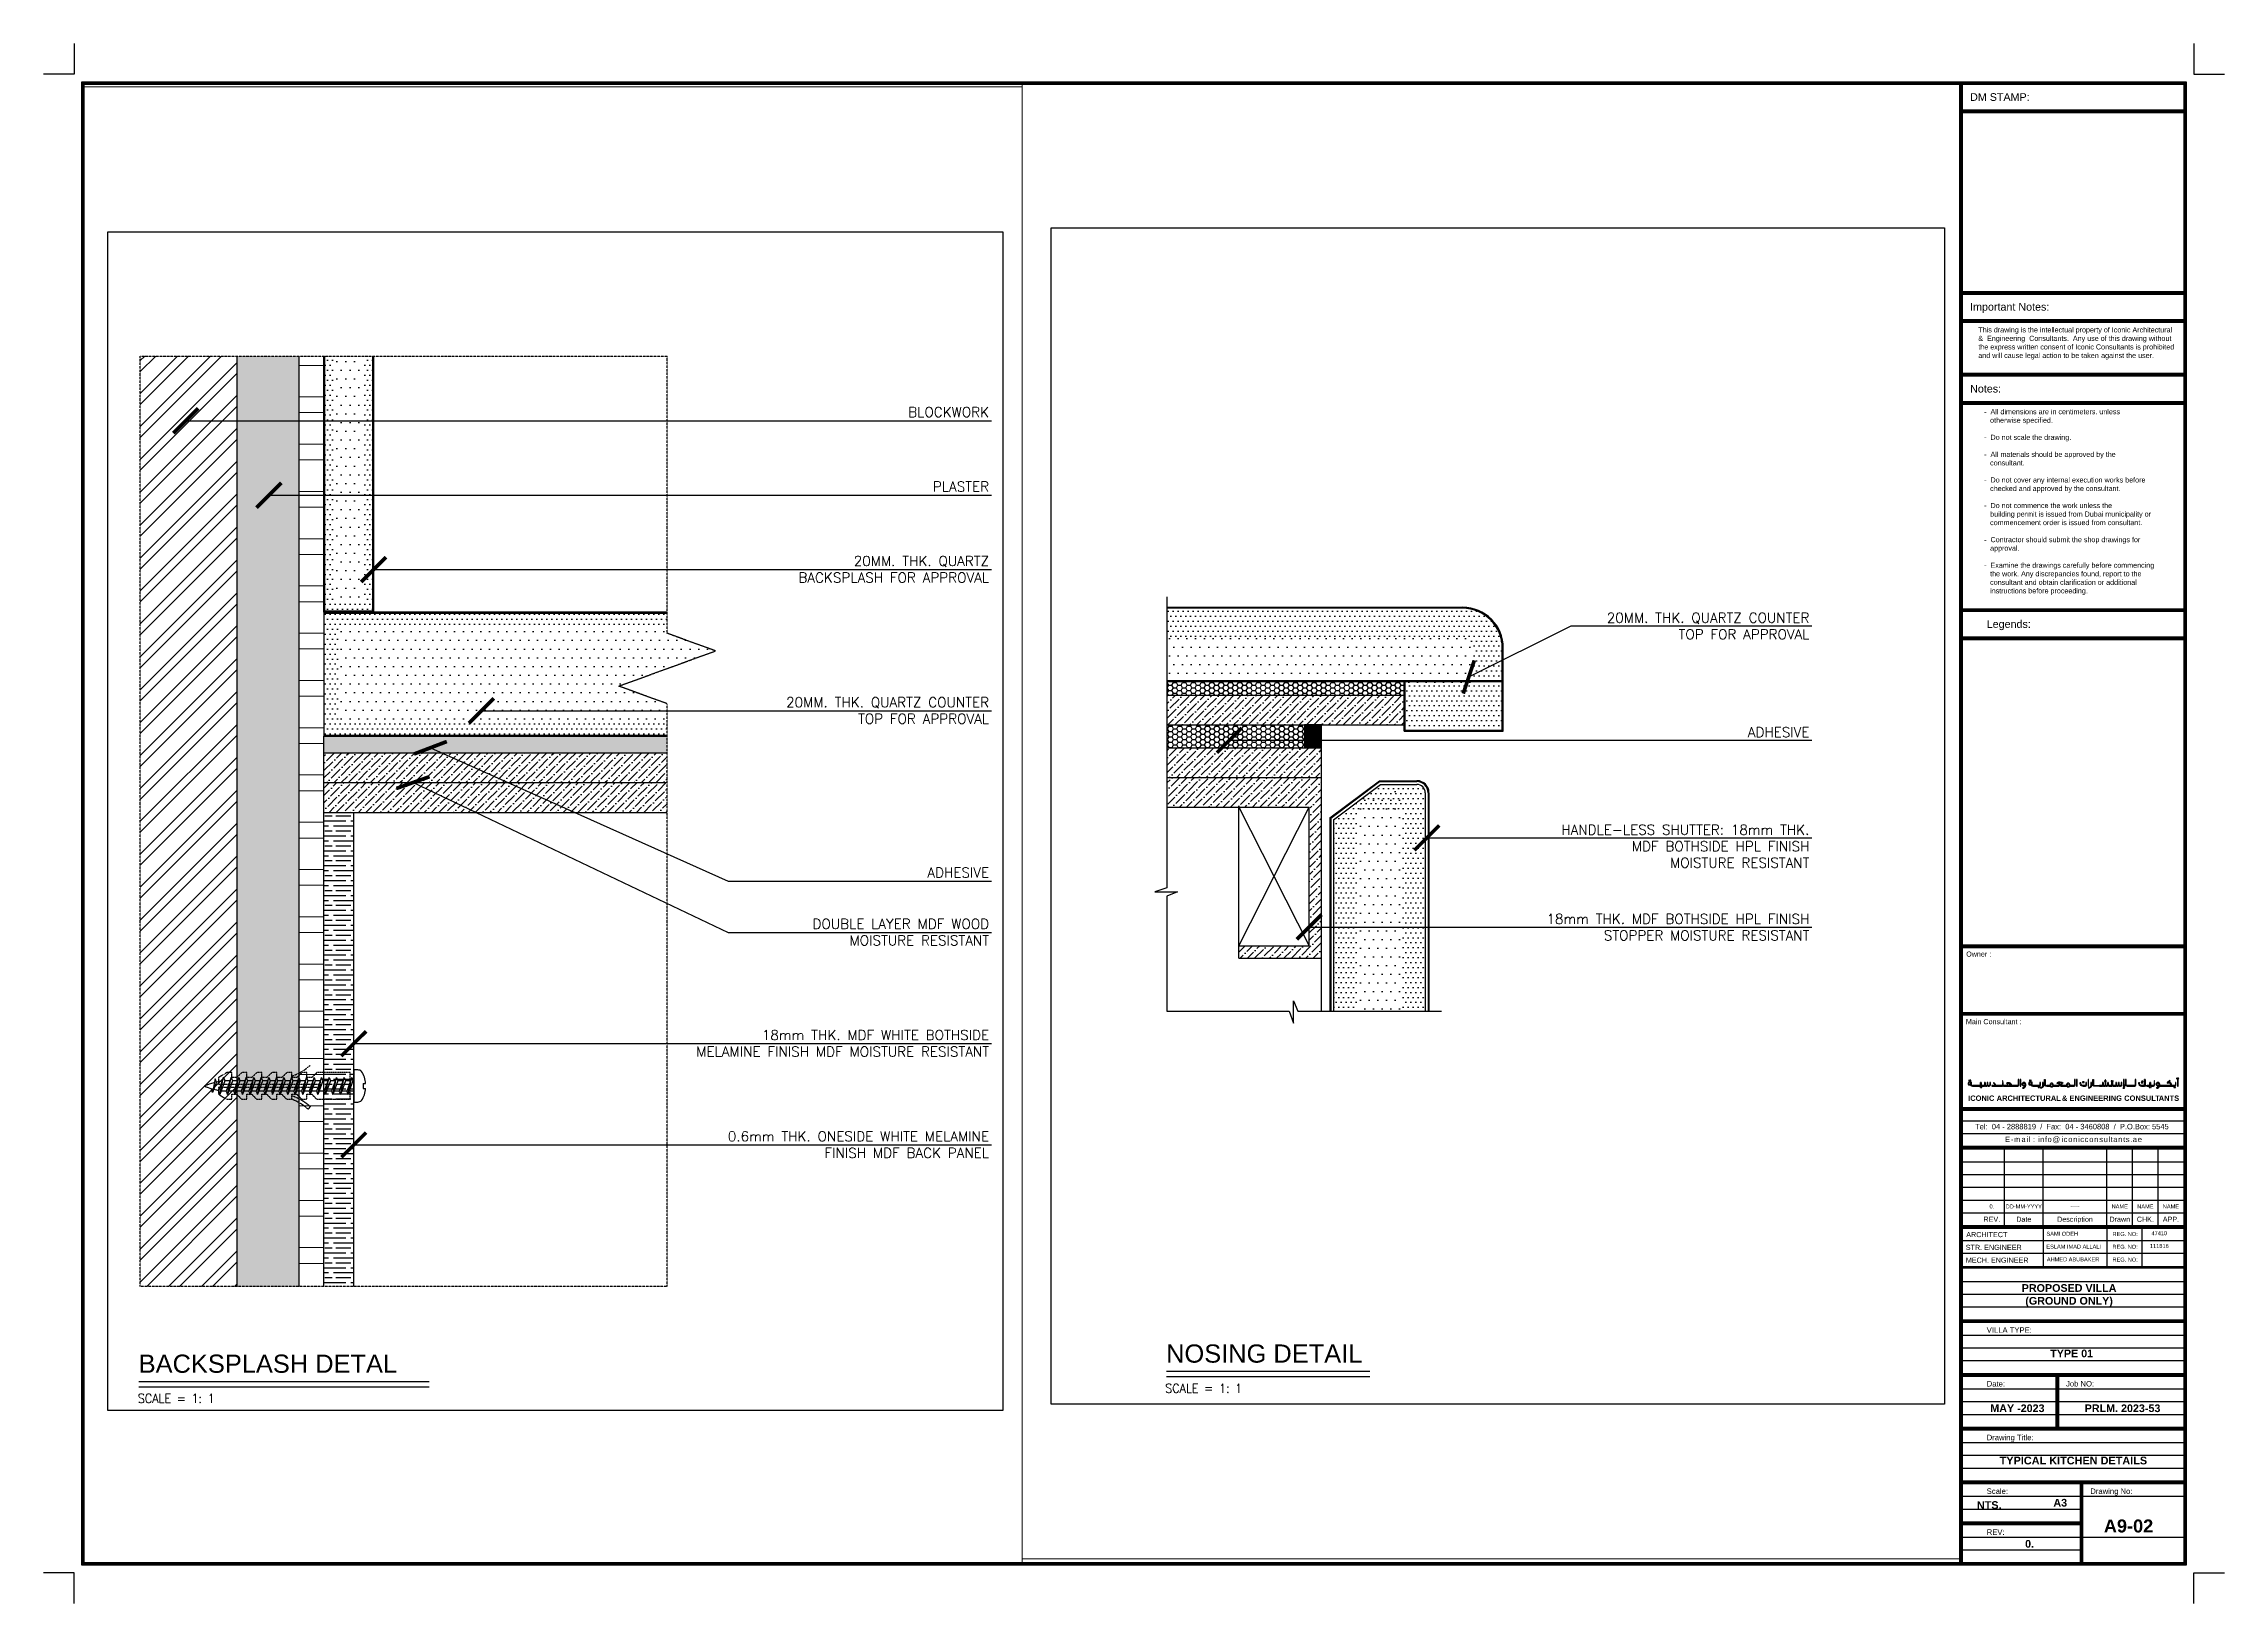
# Paper-space layout '02' of a CAD drawing. Header units: centimetres. Extents: x -37 to 4163, y -2 to 3003.
# The model-space entities are those that its viewports show. They can reach past a viewport. Long polylines and large blocks are cut down to what shows.
import ezdxf
from ezdxf.enums import TextEntityAlignment as Align

# ---------------------------------------------------------------- set-up
doc = ezdxf.new("R2010")
doc.units = ezdxf.units.CM
doc.header["$LTSCALE"] = 100
doc.header["$MEASUREMENT"] = 0
for name, pattern in [('DASHDOT', [1, 0.5, -0.25, 0, -0.25]), ('DASHED', [0.75, 0.5, -0.25]), ('HIDDEN', [0.375, 0.25, -0.125])]:
    doc.linetypes.add(name, pattern=pattern)
for name, color, linetype in [('DM TITLE - A3$0$MTEXT-1', 2, 'Continuous'), ('DM TITLE - A3$0$MTEXT-2', 3, 'Continuous'), ('DM TITLE - A3$0$SHEET', 1, 'Continuous'), ('DM TITLE - A3$0$TITLE LOGO', 7, 'Continuous'), ('Ele Line 6', 8, 'Continuous'), ('HATCH', 8, 'Continuous'), ('M TXT', 2, 'Continuous'), ('MTEXT-2', 3, 'Continuous'), ('SECTION LINE', 6, 'DASHDOT'), ('TEXT', 3, 'Continuous'), ('WALL SECTION Y-Y FOR XREF$0$TEXT', 3, 'Continuous'), ('WALL-01', 7, 'Continuous'), ('WALL-03', 2, 'Continuous')]:
    doc.layers.add(name, color=color, linetype=linetype)
doc.layers.add('REVISED SECTIONS$0$REVISED SECTIONS$0$WALLS', color=8, linetype='Continuous', lineweight=30)
doc.styles.add('ART', font='arial.ttf')
doc.styles.add('ART-PS-2', font='arialbd.ttf', dxfattribs={"height": 20})
doc.styles.add('DM TITLE - A3$0$ART-PS-1', font='arial.ttf', dxfattribs={"height": 40})
doc.styles.add('DM TITLE - A3$0$ART-PS-2', font='arialbd.ttf', dxfattribs={"height": 20})
doc.styles.add('ROMANS', font='romans')
doc.styles.add('WALL SECTION Y-Y FOR XREF$0$ART', font='arial.ttf')
doc.styles.add('WALL SECTION Y-Y FOR XREF$0$PL18', font='romans.shx', dxfattribs={"height": 18})
doc.dimstyles.new('WALL SECTION Y-Y FOR XREF$0$18-MH-100', dxfattribs={"dimtxt": 18, "dimasz": 12, "dimexe": 15, "dimexo": 15, "dimgap": 6, "dimtad": 1, "dimtoh": 1, "dimdec": 0, "dimzin": 0, "dimdsep": 46, "dimtxsty": 'WALL SECTION Y-Y FOR XREF$0$PL18', "dimblk1": 'WALL SECTION Y-Y FOR XREF$0$_ARCHTICK', "dimblk2": 'WALL SECTION Y-Y FOR XREF$0$_ARCHTICK', "dimsah": 1, "dimcen": 25, "dimdle": 15, "dimclrd": 1, "dimclre": 1, "dimclrt": 2, "dimadec": 0, "dimazin": 0, "dimtfac": 1, "dimtdec": 0, "dimtmove": 2, "dimatfit": 3, "dimldrblk": 'WALL SECTION Y-Y FOR XREF$0$_ARCHTICK', "dimfxl": 1, "dimtolj": 1, "dimtzin": 0, "dimarcsym": 0})
pattern_1 = [(0, (-189.8309391916318, 294.4441137856029), (0.1003305005065344, 0.2006610010130689), [0, -0.2006610010130689])]
pattern_2 = [(0, (-189.8309391916318, 294.4441137856029), (0.1755783758864353, 0.3511567517728705), [0, -0.3511567517728705])]

# ---------------------------------------------------------------- blocks, each defined once
blk = doc.blocks.new('DM TITLE - A3$0$A$C0F014806')
at = {"color": 20}
for p, q in [((10277.72484754024, 1287.639644402716), (10267.84916728928, 1274.489224446454)), ((11850.44524444537, 1337.208988144534), (11875.24581493833, 1312.5121927406)), ((12345.74020551195, 1388.515875652607), (12300.74020551195, 1388.515875652607)), ((1426.47343346764, 1034.529741354141), (1413.291688963509, 999.5297413541412)), ((1513.0849485824, 1214.790269093646), (1509.099385878246, 1182.837042841245)), ((2283.664232815092, 1190.262049906945), (2296.530193752351, 1163.160997359841)), ((5416.0524067558, 1025.961353397055), (5356.026753341488, 999.5297413541412)), ((5398.03306233386, 1061.837254923136), (5359.089252821926, 1034.529741354141)), ((5458.92806307954, 999.5297413541412), (5416.0524067558, 1025.961353397055)), ((5453.018764182652, 1050.849181893375), (5467.197143475234, 1034.529741354141)), ((9111.425748713198, 885.5820678763266), (9111.425748713198, 873.3675196482509)), ((9111.425748713198, 873.3675196482509), (9204.974669653806, 873.3675196482509)), ((9115.826508282393, 1034.529741354141), (9115.826508282393, 999.5297413541412)), ((9204.974669653806, 873.3675196482509), (9194.265377792177, 894.9633409586206)), ((9208.962298614068, 960.4370960564086), (9199.086618363111, 947.2866761001467)), ((10180.18829763937, 1212.784616222634), (10180.18829763937, 1200.570067994558)), ((10180.18829763937, 1200.570067994558), (10273.73721857998, 1200.570067994558)), ((10273.73721857998, 1200.570067994558), (10263.02792671835, 1222.165889304928)), ((11939.01597992438, 1034.529741354141), (11247.9069425271, 1034.529741354141)), ((11702.9234850531, 1189.067347368313), (11727.72405554606, 1164.37055196438)), ((12153.49816011514, 1034.529741354141), (11974.16835550054, 1034.529741354141)), ((12300.74020551195, 998.5158756526071), (12345.74020551195, 998.5158756526071))]:
    blk.add_line(p, q, dxfattribs=at)
for points in [[(110.1736841577658, 1350.052313674132), (75.17368415776582, 1350.052313674132), (75.17368415776582, 1315.052313674132), (110.1736841577658, 1315.052313674132)], [(180.1736841577658, 1350.052313674132), (145.1736841577658, 1350.052313674132), (145.1736841577658, 1315.052313674132), (180.1736841577658, 1315.052313674132)], [(2073.209129551644, 1303.932349826449), (2038.209129551644, 1303.932349826449), (2038.209129551644, 1268.932349826449), (2073.209129551644, 1268.932349826449)], [(3657.013263956862, 1350.052313674132), (3622.013263956862, 1350.052313674132), (3622.013263956862, 1315.052313674132), (3657.013263956862, 1315.052313674132)], [(3727.013263956862, 1350.052313674132), (3692.013263956862, 1350.052313674132), (3692.013263956862, 1315.052313674132), (3727.013263956862, 1315.052313674132)], [(8055.949692708775, 1305.949544306386), (8020.949692708775, 1305.949544306386), (8020.949692708775, 1270.949544306386), (8055.949692708775, 1270.949544306386)], [(8091.94300833669, 1372.332144258668), (8056.94300833669, 1372.332144258668), (8056.94300833669, 1337.332144258668), (8091.94300833669, 1337.332144258668)], [(8125.949692708775, 1305.949544306386), (8090.949692708775, 1305.949544306386), (8090.949692708775, 1270.949544306386), (8125.949692708775, 1270.949544306386)], [(8461.679445117232, 1305.949544306386), (8426.679445117232, 1305.949544306386), (8426.679445117232, 1270.949544306386), (8461.679445117232, 1270.949544306386)], [(8531.679445117232, 1305.949544306386), (8496.679445117232, 1305.949544306386), (8496.679445117232, 1270.949544306386), (8531.679445117232, 1270.949544306386)], [(10968.0415394263, 1305.949544306386), (10933.0415394263, 1305.949544306386), (10933.0415394263, 1270.949544306386), (10968.0415394263, 1270.949544306386)], [(10968.0415394263, 1305.949544306386), (10933.0415394263, 1305.949544306386), (10933.0415394263, 1270.949544306386), (10968.0415394263, 1270.949544306386)], [(12345.74020551195, 1388.515875652607), (12300.74020551195, 1388.515875652607), (12300.74020551195, 998.5158756526071), (12345.74020551195, 998.5158756526071)], [(762.30756594798, 950.1984724479917), (727.30756594798, 950.1984724479917), (727.30756594798, 915.1984724479917), (762.30756594798, 915.1984724479917)], [(832.30756594798, 950.1984724479917), (797.30756594798, 950.1984724479917), (797.30756594798, 915.1984724479917), (832.30756594798, 915.1984724479917)], [(4176.516033360022, 950.1984724479917), (4141.516033360022, 950.1984724479917), (4141.516033360022, 915.1984724479917), (4176.516033360022, 915.1984724479917)], [(4246.516033360022, 950.1984724479917), (4211.516033360022, 950.1984724479917), (4211.516033360022, 915.1984724479917), (4246.516033360022, 915.1984724479917)], [(6768.012384104644, 1254.093011892524), (6733.012384104644, 1254.093011892524), (6733.012384104644, 1219.093011892524), (6768.012384104644, 1219.093011892524)], [(6838.012384104644, 1254.093011892524), (6803.012384104644, 1254.093011892524), (6803.012384104644, 1219.093011892524), (6838.012384104644, 1219.093011892524)], [(10691.2740481665, 944.5297413541412), (10656.2740481665, 944.5297413541412), (10656.2740481665, 909.5297413541412), (10691.2740481665, 909.5297413541412)], [(10691.2740481665, 944.5297413541412), (10656.2740481665, 944.5297413541412), (10656.2740481665, 909.5297413541412), (10691.2740481665, 909.5297413541412)], [(10761.2740481665, 944.5297413541412), (10726.2740481665, 944.5297413541412), (10726.2740481665, 909.5297413541412), (10761.2740481665, 909.5297413541412)], [(10761.2740481665, 944.5297413541412), (10726.2740481665, 944.5297413541412), (10726.2740481665, 909.5297413541412), (10761.2740481665, 909.5297413541412)], [(12125.32176328878, 944.5297413541412), (12090.32176328878, 944.5297413541412), (12090.32176328878, 909.5297413541412), (12125.32176328878, 909.5297413541412)], [(12125.32176328878, 944.5297413541412), (12090.32176328878, 944.5297413541412), (12090.32176328878, 909.5297413541412), (12125.32176328878, 909.5297413541412)], [(12195.32176328878, 944.5297413541412), (12160.32176328878, 944.5297413541412), (12160.32176328878, 909.5297413541412), (12195.32176328878, 909.5297413541412)], [(12195.32176328878, 944.5297413541412), (12160.32176328878, 944.5297413541412), (12160.32176328878, 909.5297413541412), (12195.32176328878, 909.5297413541412)]]:
    blk.add_lwpolyline(points, close=True, dxfattribs=at)
for points in [[(2105.119976771712, 999.5297413541412), (2935.930777555266, 999.5297413541412, 0.4116765742936039), (3000.741915467326, 1064.905214539278), (3000.741915467326, 1383.911205630611), (2965.741915467326, 1383.911205630611), (2965.741915467326, 1064.905214539278, -0.4104932844916638), (2935.750336910496, 1034.529741354141), (2574.717921962243, 1034.529741354141)], [(4845.371634922278, 999.5297413541412), (4582.08017413965, 999.5297413541412, -0.4116765742936039), (4517.26903622759, 1064.905214539278), (4517.26903622759, 1383.911205630611), (4552.26903622759, 1383.911205630611), (4552.26903622759, 1064.905214539278, 0.4104932844916638), (4582.26061478442, 1034.529741354141), (4832.189318063502, 1034.529741354141)], [(5981.107544646802, 999.5297413541412), (6239.550165677494, 999.5297413541412, 0.4116765742936039), (6304.361303589554, 1064.905214539278), (6304.361303589554, 1383.911205630611), (6269.361303589554, 1383.911205630611), (6269.361303589554, 1064.905214539278, -0.4104932844916638), (6239.369725032724, 1034.529741354141), (5994.289289150933, 1034.529741354141)], [(7740.333949195017, 999.5297413541412), (7409.187251438219, 999.5297413541412, -0.4116765742936039), (7344.376113526159, 1064.905214539278), (7344.376113526159, 1383.911205630611), (7379.376113526159, 1383.911205630611), (7379.376113526159, 1064.905214539278, 0.4104932844916638), (7409.367692082989, 1034.529741354141), (7740.333949195017, 1034.529741354141)], [(9347.938387406786, 999.5297413541412), (9798.097584769064, 999.5297413541412, 0.4116765742936039), (9862.908722681124, 1064.905214539278), (9862.908722681124, 1383.911205630611), (9827.908722681124, 1383.911205630611), (9827.908722681124, 1064.905214539278, -0.4104932844916638), (9797.917144124294, 1034.529741354141), (9347.938387406786, 1034.529741354141)], [(10407.11255777477, 1064.905214539278), (10407.11255777477, 1383.911205630611), (10372.11255777477, 1383.911205630611), (10372.11255777477, 1064.905214539278, -0.4104932844916638), (10342.12097921794, 1034.529741354141), (10205.36524628932, 1034.529741354141)], [(10372.11255777477, 1064.905214539278), (10372.11255777477, 1383.911205630611), (10407.11255777477, 1383.911205630611), (10407.11255777477, 1064.905214539278, 0.4104932844916638), (10437.1041363316, 1034.529741354141), (10573.85986926022, 1034.529741354141)], [(11974.16835550054, 1034.529741354141, 0.5214336023740913), (11774.68766584666, 1211.531501748112), (11875.24581493833, 1312.5121927406)], [(179.5120017224835, 1235.556498187758), (179.5120017224835, 1254.804928510341), (214.5120017224835, 1254.804928510341), (214.5120017224835, 1064.905214539278, 0.4104932844916638), (244.5035802793136, 1034.529741354141), (692.0550499396049, 1034.529741354141)], [(692.0550499396049, 999.5297413541412), (244.3231396345436, 999.5297413541412, -0.4116765742936039), (179.5120017224835, 1064.905214539278), (179.5120017224835, 1071.053337156745)], [(792.8043976978952, 1064.905214539278), (792.8043976978952, 1215.949544306386), (757.8043976978952, 1215.949544306386), (757.8043976978952, 1064.905214539278, -0.4104932844916638), (727.8128191410651, 1034.529741354141), (280.2613494807738, 1034.529741354141)], [(280.2613494807738, 999.5297413541412), (727.9932597858351, 999.5297413541412, 0.2061117988440702), (775.3043976978952, 1020.385808047061, 0.2061117988440702)], [(757.8043976978952, 1064.905214539278), (757.8043976978952, 1215.949544306386), (792.8043976978952, 1215.949544306386), (792.8043976978952, 1064.905214539278, 0.4104932844916638), (822.7959762547252, 1034.529741354141), (826.6136295999459, 1034.529741354141)], [(826.6136295999459, 999.5297413541412), (822.6155356099553, 999.5297413541412, -0.2061117988440702), (775.3043976978952, 1020.385808047061, -0.2061117988440702)], [(1028.360941085397, 1076.872154134675), (1028.360941085397, 1203.311038945336), (993.3609410853969, 1203.311038945336), (993.3609410853969, 1064.905214539278, -0.4104932844916638), (963.3693625285669, 1034.529741354141), (826.6136295999459, 1034.529741354141)], [(826.6136295999459, 999.5297413541412), (963.5498031733368, 999.5297413541412, 0.2423501622019432), (1016.53006238026, 1027.395388737259, 0.2423501622019432)], [(1562.76579064253, 999.5297413541412), (2010.497700947592, 999.5297413541412, 0.2061117988440702), (2057.808838859652, 1020.385808047061, 0.2061117988440702)], [(2075.308838859652, 1064.905214539278), (2075.308838859652, 1215.949544306386), (2040.308838859652, 1215.949544306386), (2040.308838859652, 1064.905214539278, -0.4104932844916638), (2010.317260302822, 1034.529741354141), (1620.054365882341, 1034.529741354141)], [(2339.723294056766, 1034.529741354141), (2106.073120555353, 1034.529741354141, -0.4179436527560921), (2075.308838859652, 1064.905214539278), (2075.308838859652, 1215.949544306386), (2040.308838859652, 1215.949544306386), (2040.308838859652, 1064.905214539278)], [(2109.118070761702, 999.5297413541412), (2105.119976771712, 999.5297413541412, -0.2061117988440702), (2057.808838859652, 1020.385808047061, -0.2061117988440702)], [(3389.079375347996, 1032.496401073673, -0.4099067080301588), (3238.669397144342, 870.4786129236727), (3216.574285486888, 907.2832254907407, 0.4099348987087157), (3343.782362547179, 993.4517830391706, 0.579852551311929), (3337.615989918471, 998.8293985047494, -0.2506945518947625), (3248.896201196476, 1012.919061901484, -0.5298208741187986), (3262.682538575667, 1208.568475899781, -0.5599927145054923), (3389.079375347996, 1135.071760967752), (3389.079375347996, 1032.496401073673)], [(3389.079375347996, 1032.496401073673), (3389.079375347996, 1135.071760967752, 0.5599927145054933), (3262.682538575667, 1208.568475899781, 0.5298208741188156), (3248.896201196483, 1012.91906190148, 0.250694551894743), (3337.615989918471, 998.8293985047494, -0.5798525513119299), (3343.782362547179, 993.4517830391706, -0.4099348987087157), (3216.574285486888, 907.2832254907407), (3238.669397144342, 870.4786129236727, 0.1599060974118214), (3329.238191629931, 904.1923192393974, 0.1599060974118214)], [(3726.35158152158, 1235.556498187758), (3726.35158152158, 1254.804928510341), (3761.35158152158, 1254.804928510341), (3761.35158152158, 1064.905214539278, 0.4104932844916638), (3791.34316007841, 1034.529741354141), (4165.725113440247, 1034.529741354141)], [(4165.725113440247, 999.5297413541412), (3791.16271943364, 999.5297413541412, -0.4116765742936039), (3726.35158152158, 1064.905214539278), (3726.35158152158, 1071.053337156745)], [(3827.10092927987, 999.5297413541412), (4201.663323286477, 999.5297413541412, 0.4116765742936039), (4266.474461198537, 1064.905214539278), (4266.474461198537, 1215.949544306386), (4231.474461198537, 1215.949544306386), (4231.474461198537, 1064.905214539278, -0.4104932844916638), (4201.482882641707, 1034.529741354141), (3827.10092927987, 1034.529741354141)], [(4399.075717972304, 1076.872154134684), (4399.075717972304, 1027.079535963887, -0.4489046994867651), (4267.519543626055, 910.0774467384326), (4264.729782452516, 877.4014382677269)], [(4434.0757179723, 1076.872154134684), (4434.0757179723, 1027.079535963887, -0.4623417718027714), (4264.729782452516, 877.4014382677269, -0.376380244849244)], [(6769.173280482497, 999.5740735676898), (6711.527170856883, 1002.47825377778, -0.3538405461152956), (6605.074766258775, 1212.163139964396), (6641.054243746388, 1212.163139964396)], [(6770.934328353294, 1034.529741354141), (6720.191369834531, 1037.086144498928, -0.3562231599334062), (6641.054243746388, 1212.163139964396)], [(6773.255441601505, 999.5297413541412), (6910.191615174896, 999.5297413541412, 0.4116765742936039), (6975.002753086956, 1064.905214539278), (6975.002753086956, 1215.949544306386), (6940.002753086956, 1215.949544306386), (6940.002753086956, 1064.905214539278, -0.4104932844916638), (6910.011174530126, 1034.529741354141), (6770.934328353294, 1034.529741354141)], [(7223.907321658979, 1076.872154134684), (7223.907321658979, 1027.079535963887, -0.4489046994867651), (7092.351147312729, 910.0774467384326), (7089.56138613919, 877.4014382677269)], [(7258.907321658975, 1076.872154134684), (7258.907321658975, 1027.079535963887, -0.4623417718027714), (7089.56138613919, 877.4014382677269, -0.376380244849244)], [(7942.081260680468, 1076.872154134675), (7942.081260680468, 1203.311038945336), (7907.081260680468, 1203.311038945336), (7907.081260680468, 1064.905214539278, -0.4104932844916638), (7877.089682123638, 1034.529741354141), (7740.333949195017, 1034.529741354141)], [(7740.333949195017, 999.5297413541412), (7877.270122768408, 999.5297413541412, 0.2423501622019373), (7930.250381975329, 1027.39538873726, 0.2423501622019373)], [(8214.865622379832, 1076.872154134675), (8214.865622379832, 1213.328305811097), (8249.865622379832, 1213.328305811097), (8249.865622379832, 1082.646510744642, 0.3861727598443498), (8294.93213363178, 1034.529741354141), (8416.612933865283, 1034.529741354141)], [(8416.612933865283, 999.5297413541412), (8279.676760291892, 999.5297413541412, -0.2423501622019363), (8226.69650108497, 1027.39538873726, -0.2423501622019363)], [(8496.679445117232, 1064.905214539278), (8496.679445117232, 1215.949544306386), (8461.679445117232, 1215.949544306386), (8461.679445117232, 1064.905214539278, -0.4104932844916638), (8431.687866560402, 1034.529741354141), (8294.93213363178, 1034.529741354141)], [(8294.93213363178, 999.5297413541412), (8431.868307205172, 999.5297413541412, 0.2061117988440727), (8479.179445117232, 1020.385808047063, 0.2061117988440727)], [(8461.679445117232, 1064.905214539278), (8461.679445117232, 1215.949544306386), (8496.679445117232, 1215.949544306386), (8496.679445117232, 1064.905214539278, 0.4104932844916638), (8526.671023674062, 1034.529741354141), (8663.426756602683, 1034.529741354141)], [(8663.426756602683, 999.5297413541412), (8526.490583029292, 999.5297413541412, -0.2061117988440738), (8479.179445117232, 1020.385808047063, -0.2061117988440738)], [(8732.414003941056, 1076.872154134675), (8732.414003941056, 1203.311038945336), (8697.414003941056, 1203.311038945336), (8697.414003941056, 1064.905214539278, -0.4104932844916638), (8667.422425384226, 1034.529741354141), (8530.666692455605, 1034.529741354141)], [(8530.666692455605, 999.5297413541412), (8667.602866028996, 999.5297413541412, 0.2423501622019363), (8720.583125235917, 1027.39538873726, 0.2423501622019363)], [(9145.457235104546, 890.8938299440365, -0.3157158678669903), (9111.425748713198, 885.5820678763266, -0.9313615931891621)], [(9254.816525749062, 1095.82423217711), (9245.929316656373, 1078.446197919955, -0.2800635356300947), (9174.60924478952, 1034.529741354141, 345.0566503340842)], [(9278.514336282264, 1065.293594605344), (9277.090821713751, 1062.510056525034, -0.2800635356300973), (9174.812108325168, 999.5303292678518)], [(10205.36524628932, 999.5297413541412), (10145.95808879291, 1002.47825377778, -0.3538405461152956), (10039.5056841948, 1212.163139964396), (10075.48516168242, 1212.163139964396)], [(10205.36524628932, 1034.529741354141), (10154.62228777056, 1037.086144498928, -0.3562231599334062), (10075.48516168242, 1212.163139964396, -2.463858634316779)], [(10214.21978403072, 1218.096378290344, -0.3157158678669903), (10180.18829763937, 1212.784616222634, -0.9313615931891621)], [(10205.36524628932, 999.5297413541412), (10342.30141986271, 999.5297413541412, 0.2061117988440738), (10389.61255777477, 1020.385808047063, 0.2061117988440738)], [(10573.85986926022, 999.5297413541412), (10436.92369568683, 999.5297413541412, -0.2061117988440738), (10389.61255777477, 1020.385808047063, -0.2061117988440738)], [(10727.11255777477, 1064.905214539278), (10727.11255777477, 1215.949544306386), (10692.11255777477, 1215.949544306386), (10692.11255777477, 1064.905214539278, -0.4104932844916638), (10662.12097921794, 1034.529741354141), (10525.36524628932, 1034.529741354141)], [(10525.36524628932, 999.5297413541412), (10662.30141986271, 999.5297413541412, 0.2061117988440727), (10709.61255777477, 1020.385808047063, 0.2061117988440727)], [(10692.11255777477, 1064.905214539278), (10692.11255777477, 1215.949544306386), (10727.11255777477, 1215.949544306386), (10727.11255777477, 1064.905214539278, 0.4104932844916638), (10757.1041363316, 1034.529741354141), (10893.85986926022, 1034.529741354141)], [(10893.85986926022, 999.5297413541412), (10756.92369568683, 999.5297413541412, -0.2061117988440738), (10709.61255777477, 1020.385808047063, -0.2061117988440738)], [(10766.29422794085, 999.5297413541412), (10903.23040151424, 999.5297413541412, 0.4116765742936039), (10968.0415394263, 1064.905214539278), (10968.0415394263, 1215.949544306386), (10933.0415394263, 1215.949544306386), (10933.0415394263, 1064.905214539278, -0.4104932844916638), (10903.04996086947, 1034.529741354141), (10766.29422794085, 1034.529741354141)], [(12153.49816011514, 999.5297413541412), (11237.57861611613, 999.5297413541412, -0.06910591413215432), (11236.93071328863, 988.6233585563723, -0.3532208332580196), (11097.49696432345, 872.5119532041408), (11075.40185266599, 909.3165657712088, 0.4099348987087157), (11202.60992972628, 995.4851233196387, 0.579852551311929), (11196.44355709758, 1000.862738785218, -0.2506945518947625), (11107.72376837558, 1014.952402181952, -0.5298208741187986), (11121.51010575477, 1210.601816180249, -0.5599927145054923), (11247.9069425271, 1137.10510124822), (11247.9069425271, 1034.529741354141)], [(11939.01597992438, 1034.529741354141, 0.6339981152553159), (11727.72405554606, 1164.37055196438)]]:
    blk.add_lwpolyline(points, format="xyb", dxfattribs=at)
for points in [[(3122.807902344401, 997.5670738089248), (3122.807902344401, 1383.911205630611), (3087.807902344401, 1383.911205630611), (3087.807902344401, 997.5670738089248), (3122.807902344401, 997.5670738089248)], [(6426.427290466629, 997.5670738089248), (6426.427290466629, 1383.911205630611), (6391.427290466629, 1383.911205630611), (6391.427290466629, 997.5670738089248), (6426.427290466629, 997.5670738089248)], [(7094.84849343753, 997.5670738089248), (7094.84849343753, 1383.911205630611), (7059.84849343753, 1383.911205630611), (7059.84849343753, 997.5670738089248), (7094.84849343753, 997.5670738089248)], [(9178.49616272621, 1075.922987181635), (9178.49616272621, 1383.911205630611), (9143.49616272621, 1383.911205630611), (9143.49616272621, 1075.922987181635), (9178.49616272621, 1075.922987181635)], [(9289.816525749062, 1096.850349328248), (9289.816525749062, 1383.911205630611), (9254.816525749062, 1383.911205630611), (9254.816525749062, 1095.82423217711)], [(11702.9234850531, 1189.067347368313), (11850.44524444537, 1337.208988144534)], [(179.5120017224835, 1235.556498187758), (178.6321802909224, 1236.555311651619), (147.3943407406259, 1253.725971373503), (120.599667965389, 1256.561629724462), (80.56384070085005, 1253.703943584826), (57.44842601914934, 1223.521017847125), (42.88298333120838, 1194.945186771839), (37.13671828960287, 1167.979564479996), (31.2826873014219, 1139.936708250579), (38.5306938647409, 1106.330865740774), (54.42745887746241, 1080.514373273849), (89.36328117895937, 1068.795586839537), (131.0131018789743, 1070.024191273623), (165.9012565339781, 1071.053337156745), (179.5120017224835, 1071.053337156745)], [(179.5120017224835, 1190.170328019012), (159.5862616092782, 1212.790938052523), (138.233705643157, 1224.527904435759), (120.0849952874123, 1226.448567640386), (96.17029186856234, 1224.741578646703), (82.93219823128311, 1207.455953332828), (71.40220289566787, 1184.835343299317), (66.49092258041492, 1161.788071899267), (61.95059290638892, 1140.038304509944), (66.77228764648316, 1117.682210782601), (74.27358648233349, 1105.500032538606), (93.82912216818659, 1098.940371674369), (130.1285336702713, 1100.011147422658), (165.458876257253, 1101.053337156745), (179.5120017224835, 1101.053337156745)], [(179.5120017224835, 1101.053337156745), (179.5120017224835, 1190.170328019012)], [(280.2613494807738, 1034.529741354141), (712.7378864459461, 1034.529741354141)], [(712.7378864459461, 999.5297413541412), (280.2613494807738, 999.5694888514577)], [(993.3609410853969, 1203.311038945336), (1028.360941085397, 1203.311038945336), (1028.360941085397, 1076.872154134675)], [(1028.360941085397, 1076.872154134675), (1028.360941085397, 1203.311038945336), (993.3609410853969, 1203.311038945336), (993.3609410853969, 1072.903608757686)], [(1182.253121935079, 1076.872154134675), (1182.253121935079, 1203.311038945336), (1147.253121935079, 1203.311038945336), (1147.253121935079, 1076.872154134675)], [(1336.14530278476, 1072.903608757686), (1336.14530278476, 1213.328305811097), (1301.14530278476, 1213.328305811097), (1301.14530278476, 1076.872154134675)], [(1413.291688963509, 999.5297413541412), (2010.497700947592, 999.5297413541412)], [(1589.999141927168, 1034.529741354141), (1426.47343346764, 1034.529741354141)], [(1509.099385878246, 1182.837042841245), (1532.945738821116, 1172.002180120151), (1550.240400026029, 1156.273078680388), (1566.327978553774, 1131.173916505708), (1579.474495825183, 1098.818762879062), (1588.444998095452, 1060.131707233551), (1589.999141927168, 1034.529741354141)], [(1513.0849485824, 1214.790269093646), (1549.645100344456, 1197.366112025188), (1573.358182930711, 1175.799602162437), (1593.079113529984, 1145.031837175739), (1608.162367395205, 1107.910142819448), (1618.237538628986, 1064.458984967208), (1620.054365882341, 1034.529741354141)], [(1589.999141927168, 1034.529741354141), (1562.76579064253, 1034.529741354141)], [(2010.317260302825, 1034.529741354141), (1620.054365882341, 1034.529741354141)], [(2283.664232815092, 1190.262049906945), (2308.427676610008, 1202.018253839749), (2341.509306967782, 1210.495829687279), (2378.139853300003, 1213.41718899546), (2427.826004134666, 1210.690609876357), (2471.666530283808, 1202.317122912908), (2511.445180090668, 1177.952422897331), (2539.33283787343, 1149.882776957587), (2555.908160088758, 1115.586004938465), (2569.166825228545, 1072.616876882734), (2573.689237787446, 1041.587740063434), (2574.717921962243, 1034.529741354141)], [(2296.530193752351, 1163.160997359841), (2318.678819885858, 1173.675842056457), (2342.207415547335, 1179.705334924518)], [(2544.400962271009, 1034.529741354141), (2454.84071272268, 1034.529741354141)], [(2457.49749292958, 1174.481085346991), (2460.663375933866, 1173.876405558843), (2492.702829959682, 1154.252016853039), (2514.508729498346, 1132.303817251054), (2527.910452225826, 1104.573687901121), (2539.815518161939, 1065.99134968476), (2544.002883708206, 1037.261034448071), (2544.400962271009, 1034.529741354141)], [(3726.35158152158, 1235.556498187758), (3725.471760090019, 1236.555311651619), (3694.233920539722, 1253.725971373503), (3667.439247764485, 1256.561629724462), (3627.403420499946, 1253.703943584826), (3604.288005818245, 1223.521017847125), (3589.722563130304, 1194.945186771839), (3583.976298088699, 1167.979564479996), (3578.122267100518, 1139.936708250579), (3585.370273663837, 1106.330865740774), (3601.267038676559, 1080.514373273849), (3636.202860978055, 1068.795586839537), (3677.85268167807, 1070.024191273623), (3712.740836333074, 1071.053337156745), (3726.35158152158, 1071.053337156745)], [(3726.35158152158, 1190.170328019012), (3706.425841408374, 1212.790938052523), (3685.073285442253, 1224.527904435759), (3666.924575086508, 1226.448567640386), (3643.009871667658, 1224.741578646703), (3629.771778030379, 1207.455953332828), (3618.241782694764, 1184.835343299317), (3613.330502379511, 1161.788071899267), (3608.790172705485, 1140.038304509944), (3613.611867445579, 1117.682210782601), (3621.11316628143, 1105.500032538606), (3640.668701967283, 1098.940371674369), (3676.968113469367, 1100.011147422658), (3712.298456056349, 1101.053337156745), (3726.35158152158, 1101.053337156745)], [(3726.35158152158, 1101.053337156745), (3726.35158152158, 1190.170328019012)], [(3827.10092927987, 1034.529741354141), (4186.407949946588, 1034.529741354141)], [(4186.407949946588, 999.5297413541412), (3827.10092927987, 999.5694888514577)], [(4434.0757179723, 1072.903608757686), (4434.0757179723, 1213.328305811097), (4399.0757179723, 1213.328305811097), (4399.0757179723, 1076.872154134675)], [(4832.189318063502, 1034.529741354141), (4637.613780166983, 1034.529741354141)], [(4637.613780166983, 999.5297413541412), (4845.371634922278, 999.5297413541412)], [(5011.467121376045, 999.5297413541412), (5356.026753341488, 999.5297413541412)], [(5359.089252821926, 1034.529741354141), (5024.648865880121, 1034.529741354141)], [(5398.03306233386, 1061.837254923136), (5389.218935565768, 1070.458921045097), (5359.304186272773, 1108.098220188813), (5337.735465432503, 1125.882175774618), (5323.182776115278, 1137.881236005778), (5299.015485403677, 1145.663788011437), (5252.13536451017, 1160.760514543145), (5267.605897105332, 1208.801421744125), (5310.307299169013, 1233.184169959065), (5356.553109017888, 1242.988599258774), (5413.461444694633, 1246.933551502703), (5469.706203991773, 1239.907012006158), (5518.14939640673, 1223.768235169498), (5575.58733750652, 1188.260648861832), (5554.773651845873, 1154.875534392906), (5453.018764182652, 1050.849181893374)], [(5531.043787574104, 1173.518511256843), (5431.157198343019, 1071.402163040533), (5411.537641562281, 1090.593317476472), (5380.825367769517, 1129.236076917558), (5356.820415178605, 1149.02876716922), (5337.840466304213, 1164.678214825512), (5308.211282037722, 1174.219651231891), (5289.887024364667, 1180.120581129557), (5292.592789646409, 1188.522839940508), (5321.113595667004, 1204.808385577868), (5360.721701082366, 1213.20557595056), (5412.631564974261, 1216.804028296901), (5463.041036379698, 1210.506479045085), (5505.349317393324, 1196.411538732878), (5534.197863420413, 1178.577643257275), (5531.043787574104, 1173.518511256843)], [(5458.92806307954, 999.5297413541412), (5815.012058193035, 999.5297413541412)], [(5801.829741334259, 1034.529741354141), (5467.197143475234, 1034.529741354141)], [(6894.936241835007, 999.5297413541412), (6769.173280482497, 999.5740735676898)], [(6770.934328353294, 1034.529741354141), (6894.936241835007, 1034.529741354141)], [(7258.907321658975, 1072.903608757686), (7258.907321658975, 1213.328305811097), (7223.907321658975, 1213.328305811097), (7223.907321658975, 1076.872154134675)], [(7907.081260680468, 1203.311038945336), (7942.081260680468, 1203.311038945336), (7942.081260680468, 1076.872154134675)], [(7942.081260680468, 1076.872154134675), (7942.081260680468, 1203.311038945336), (7907.081260680468, 1203.311038945336), (7907.081260680468, 1072.903608757686)], [(8095.97344153015, 1076.872154134675), (8095.97344153015, 1203.311038945336), (8060.97344153015, 1203.311038945336), (8060.97344153015, 1076.872154134675)], [(8249.865622379832, 1082.646510744642), (8249.865622379832, 1213.328305811097), (8214.865622379832, 1213.328305811097), (8214.865622379832, 1076.872154134675)], [(8697.414003941056, 1203.311038945336), (8732.414003941056, 1203.311038945336), (8732.414003941056, 1076.872154134675)], [(8732.414003941056, 1076.872154134675), (8732.414003941056, 1203.311038945336), (8697.414003941056, 1203.311038945336), (8697.414003941056, 1072.903608757686)], [(8886.306184790737, 1076.872154134675), (8886.306184790737, 1203.311038945336), (8851.306184790737, 1203.311038945336), (8851.306184790737, 1076.872154134675)], [(9040.198365640419, 1072.903608757686), (9040.198365640419, 1213.328305811097), (9005.198365640419, 1213.328305811097), (9005.198365640419, 1076.872154134675)], [(9174.609244789608, 1034.529741354141), (9115.826508282393, 1034.529741354141)], [(9115.826508282393, 999.5297413541412), (9174.701559803241, 999.5297413541412)], [(9347.938387406786, 999.5297413541412), (9330.95730873308, 1004.817568818165), (9315.455022630456, 1017.758943213441), (9299.791788953331, 1030.834677328687), (9278.514336282264, 1065.293594605346)], [(9347.938387406786, 1034.529741354141), (9318.71195598907, 1052.8283089631), (9300.478968832816, 1071.411438287643), (9289.816525749062, 1096.850349328248)]]:
    blk.add_lwpolyline(points, dxfattribs=at)
for points in [[(12218.48973867197, 1064.905214539278), (12218.48973867197, 1215.949544306386), (12183.48973867197, 1215.949544306386), (12183.48973867197, 1064.905214539278, -0.4104932844916638), (12153.49816011514, 1034.529741354141), (11974.16835550054, 1034.529741354141, 0.5214336023740913), (11774.68766584666, 1211.531501748112), (11875.24581493833, 1312.5121927406), (11850.44524444537, 1337.208988144534), (11702.9234850531, 1189.067347368313), (11727.72405554606, 1164.37055196438, -0.6339981152553159), (11939.01597992438, 1034.529741354141), (11247.9069425271, 1034.529741354141), (11247.9069425271, 1137.105101248221, 0.5599927145054933), (11121.51010575477, 1210.601816180249, 0.5298208741188156), (11107.72376837559, 1014.952402181948, 0.250694551894743), (11196.44355709758, 1000.862738785218, -0.5798525513119299), (11202.60992972628, 995.4851233196387, -0.4099348987087157), (11075.40185266599, 909.3165657712088), (11097.49696432345, 872.5119532041408, 0.353220833258038), (11236.93071328863, 988.6233585563816, 0.0691059141320943), (11237.57861611613, 999.5297413541412), (12153.67860075991, 999.5297413541412, 0.4116765742936039)], [(12379.51841417518, 1474.180784140364, -0.5123424616064741), (12313.60034109245, 1457.240573042646, 0.3168382900515401), (12245.7086433325, 1438.829345520258), (12256.72036446897, 1428.157191287006, -0.3638195684209161), (12318.78675118778, 1438.829345520258, 0.3838782829130701), (12392.19863626522, 1463.508629907112)], [(12392.19863626522, 1463.508629907112), (12379.51841417518, 1474.180784140364, -0.5123424616064669), (12313.60034109245, 1457.240573042646, 0.3168382900515431), (12245.7086433325, 1438.829345520258), (12256.72036446897, 1428.157191287006, -0.3638195684209125), (12318.78675118778, 1438.829345520259, 0.383878282913073)], [(3351.556775334589, 1134.575479257743), (3351.556775334589, 1034.751928082112, 0.1592410903273065), (3325.323349847182, 1034.281288607308, -0.2491908345160439), (3271.828112896241, 1042.621738190319, -0.5259877687960384), (3280.983343989756, 1175.802692187612, -0.5536176924718026)], [(3351.556775334589, 1034.751928082112, 0.159241090327311), (3325.323349847182, 1034.281288607307, -0.249190834516032), (3271.828112896241, 1042.621738190318, -0.5259877687960455), (3280.983343989756, 1175.802692187612, -0.5536176924717852), (3351.556775334589, 1134.575479257745)], [(11210.38434251369, 1136.608819538211), (11210.38434251369, 1036.785268362581, 0.1592410903273065), (11184.15091702629, 1036.314628887776, -0.2491908345160439), (11130.65568007535, 1044.655078470787, -0.5259877687960384), (11139.81091116886, 1177.83603246808, -0.5536176924718026)], [(11210.38434251369, 1036.785268362581, 0.159241090327311), (11184.15091702629, 1036.314628887776, -0.249190834516032), (11130.65568007535, 1044.655078470786, -0.5259877687960455), (11139.81091116886, 1177.83603246808, -0.5536176924717852), (11210.38434251369, 1136.608819538214)]]:
    blk.add_lwpolyline(points, format="xyb", close=True, dxfattribs=at)
for centre, radius, start, end in [((10249.31783606356, 1249.812971087289), 47.30555480224143, 53.09424498656173, 222.1027581795646), ((10249.31783606356, 1249.812971087289), 30.85980746606947, 53.09424498656173, 296.3766513058955), ((1087.807031510238, 1092.335917667593), 96.42447109581282, 222.336687549522, 322.9389100471519), ((1087.807031510238, 1092.335917667593), 61.42447109581282, 194.5812397657863, 345.4187602342137), ((1241.699212359919, 1092.335917667593), 96.42447109581282, 217.0610899528481, 348.3736260721846), ((1241.699212359919, 1092.335917667593), 61.42447109581282, 194.5812397657863, 345.4187602342137), ((8001.527351105309, 1092.335917667593), 96.42447109581282, 222.336687549522, 322.9389100471519), ((8001.527351105309, 1092.335917667593), 61.42447109581282, 194.5812397657863, 345.4187602342137), ((8155.419531954991, 1092.335917667593), 96.42447109581282, 217.0610899528481, 317.663312450478), ((8155.419531954991, 1092.335917667593), 61.42447109581282, 194.5812397657863, 345.4187602342137), ((8791.860094365897, 1092.335917667593), 96.42447109581282, 222.336687549522, 322.9389100471519), ((8791.860094365897, 1092.335917667593), 61.42447109581282, 194.5812397657863, 345.4187602342137), ((8945.752275215578, 1092.335917667593), 96.42447109581282, 217.0610899528481, 348.3736260721846), ((8945.752275215578, 1092.335917667593), 61.42447109581282, 194.5812397657863, 345.4187602342137), ((9180.555287137395, 922.6104227409814), 47.30555480224143, 53.09424498656173, 222.1027581795622), ((9180.555287137395, 922.6104227409814), 30.85980746606947, 53.09424498656173, 296.3766513058955)]:
    blk.add_arc(centre, radius, start, end, dxfattribs=at)
for centre, major_axis, ratio in [((2397.282042800518, 1105.908646507162), (0, -71.0284452680067), 0.7854067931929253), ((4928.419042157777, 1060.233202483717), (0, -81.63562884300127), 0.8436497855870215), ((5898.059465428534, 1060.233202483717), (0, -81.63562884300127), 0.8436497855870215)]:
    blk.add_ellipse(centre, major_axis=major_axis, ratio=ratio, dxfattribs=at)
for points, knots in [([(2342.207415547344, 1179.705334924521), (2340.621537827126, 1178.22091760798), (2339.090385147201, 1176.678236105943), (2334.200231392559, 1171.383024227632), (2331.092546608688, 1167.398740710771), (2325.537920077548, 1158.985987918797), (2323.090702762782, 1154.557496003305), (2317.440626346299, 1142.226926217941), (2314.87077232115, 1134.025117310204), (2311.74710259703, 1117.226235197591), (2311.192798318161, 1108.628328645067), (2312.111660270037, 1091.549096150128), (2313.584940427803, 1083.067088044889), (2318.525337256415, 1066.736452484663), (2321.993487863472, 1058.8868269162), (2329.777779294571, 1046.096054254809), (2333.69517419968, 1040.907802701339), (2338.647511077681, 1035.632327167205), (2339.181858705984, 1035.07754775371), (2339.723294056766, 1034.529741354141)], [3.810018559138784, 3.810018559138784, 3.810018559138784, 3.810018559138784, 3.88183304912562, 3.88183304912562, 4.048331790398507, 4.048331790398507, 4.214830531671393, 4.214830531671393, 4.495451881215279, 4.495451881215279, 4.776073230759166, 4.776073230759166, 5.056694580303052, 5.056694580303052, 5.337315929846938, 5.337315929846938, 5.551090169629145, 5.551090169629145, 5.5765545431815, 5.5765545431815, 5.5765545431815, 5.5765545431815]), ([(2454.84071272268, 1034.529741354141), (2456.616025989142, 1036.326170936529), (2458.315500217177, 1038.197622164431), (2463.205689989394, 1044.049296987344), (2466.151679920084, 1048.235012101687), (2472.779396181368, 1059.426096860735), (2475.981750132296, 1066.721081725918), (2480.664740946457, 1081.868099613218), (2482.146113881852, 1089.72083238063), (2483.359070829136, 1105.568141529285), (2483.090767762716, 1113.563199375339), (2480.809767527013, 1129.284446078461), (2478.79683122676, 1137.0111700455), (2473.0676259064, 1151.775516617295), (2469.35026674057, 1158.81387013205), (2462.579764673956, 1168.500048149469), (2460.132258438389, 1171.576020571405), (2457.49749292958, 1174.481085346991)], [6.989816605309656, 6.989816605309656, 6.989816605309656, 6.989816605309656, 7.073322893273353, 7.073322893273353, 7.241922867016653, 7.241922867016653, 7.502713529077747, 7.502713529077747, 7.763504191138841, 7.763504191138841, 8.024294853199935, 8.024294853199935, 8.285085515261029, 8.285085515261029, 8.545876177322123, 8.545876177322123, 8.675550078920535, 8.675550078920535, 8.675550078920535, 8.675550078920535]), ([(5024.648865880125, 1034.529741354141), (5024.974813791137, 1036.093040457277), (5025.270778317408, 1037.663274757429), (5027.09827498169, 1048.498104173394), (5027.618917749529, 1057.95191817338), (5026.564082445966, 1076.728218206745), (5024.988530514973, 1086.050984769758), (5019.784207933266, 1104.042603719965), (5016.154798784301, 1112.71197230575), (5007.803716966439, 1127.364817235052), (5003.408992526263, 1133.548253962551), (4993.437627899646, 1144.820975351666), (4987.859690983216, 1149.909755595625), (4976.805686260013, 1157.885392843845), (4971.494419991053, 1161.003393138798), (4960.362742560355, 1166.132799479777), (4954.542445189283, 1168.143127444218), (4942.610274295748, 1170.932816452234), (4936.499353165953, 1171.71124710225), (4924.247160430266, 1171.983065120913), (4918.107338155292, 1171.476344655082), (4906.06413970792, 1169.211972582075), (4900.161876198403, 1167.455123563446), (4888.824482057702, 1162.801884581197), (4883.389633855895, 1159.906600360907), (4873.159510474463, 1153.133857778537), (4868.363889059347, 1149.257197427663), (4859.528631731166, 1140.694496901799), (4855.488482272605, 1136.008794128308), (4848.23917665242, 1125.999018233729), (4845.029625355335, 1120.674982395044), (4839.489616574065, 1109.552882313048), (4837.158939387387, 1103.754747229748), (4832.412477424303, 1088.685277654062), (4830.608200207789, 1079.202545010499), (4829.183886560859, 1060.056687981549), (4829.563738476358, 1050.393240354457), (4831.361365180339, 1038.77701799464), (4831.747856722268, 1036.647016386548), (4832.18931806356, 1034.529741354152)], [7.611754254367954, 7.611754254367954, 7.611754254367954, 7.611754254367954, 7.656655884501614, 7.656655884501614, 7.920473992719661, 7.920473992719661, 8.184292100937707, 8.184292100937707, 8.448110209155754, 8.448110209155754, 8.663045702715236, 8.663045702715236, 8.877981196274717, 8.877981196274717, 9.054008650959089, 9.054008650959089, 9.23003610564346, 9.23003610564346, 9.40606356032783, 9.40606356032783, 9.582091015012201, 9.582091015012201, 9.758118469696573, 9.758118469696573, 9.934145924380944, 9.934145924380944, 10.11017337906532, 10.11017337906532, 10.28620083374969, 10.28620083374969, 10.46222828843405, 10.46222828843405, 10.63825574311843, 10.63825574311843, 10.90762207762728, 10.90762207762728, 11.17698841213613, 11.17698841213613, 11.23780149579513, 11.23780149579513, 11.23780149579513, 11.23780149579513]), ([(4845.371634922278, 999.5297413541412), (4847.546910137327, 995.7263142363877), (4849.937003899722, 992.0558671526837), (4856.707664901358, 982.9082695160068), (4861.415364336033, 977.6875708652638), (4871.780795942392, 968.3328550030119), (4877.439485498919, 964.1996361425254), (4889.517546307827, 957.2690203174589), (4895.937259964285, 954.4733931883623), (4908.057238628819, 950.790609834098), (4913.678505726941, 949.6511407799044), (4922.36764892318, 948.7536574302003), (4925.393334613706, 948.5975736407161), (4928.419042157777, 948.5975736407161), (4932.355060294092, 948.5975736407161), (4936.290997447144, 948.8619554914424), (4945.921629355129, 950.1582243027651), (4951.574386695622, 951.4930053835599), (4962.52244155719, 955.212898286889), (4967.817331730752, 957.5971897931581), (4977.887792238529, 963.2937448276041), (4982.663491722338, 966.6052938474281), (4991.580502590634, 974.013995616072), (4995.722184482311, 978.1107581457684), (5003.29417414001, 986.9446273062845), (5006.72483440494, 991.6816200132944), (5010.352418477753, 997.613313442057), (5010.916664187534, 998.5672744016399), (5011.467121376045, 999.5297413541412)], [5.308151555286786, 5.308151555286786, 5.308151555286786, 5.308151555286786, 5.432535773974253, 5.432535773974253, 5.63243631297016, 5.63243631297016, 5.832336851966067, 5.832336851966067, 6.032237390961974, 6.032237390961974, 6.196266046824036, 6.196266046824036, 6.283185307179586, 6.283185307179586, 6.283185307179586, 6.396254987633379, 6.396254987633379, 6.562352119075078, 6.562352119075078, 6.728449250516775, 6.728449250516775, 6.894546381958474, 6.894546381958474, 7.060643513400171, 7.060643513400171, 7.22674064484187, 7.22674064484187, 7.258216482940496, 7.258216482940496, 7.258216482940496, 7.258216482940496]), ([(5994.289289150882, 1034.529741354141), (5994.615237061895, 1036.093040457277), (5994.911201588166, 1037.663274757429), (5996.738698252448, 1048.498104173394), (5997.259341020286, 1057.95191817338), (5996.204505716723, 1076.728218206745), (5994.62895378573, 1086.050984769758), (5989.424631204023, 1104.042603719965), (5985.795222055058, 1112.71197230575), (5977.444140237196, 1127.364817235052), (5973.049415797021, 1133.548253962551), (5963.078051170403, 1144.820975351666), (5957.500114253973, 1149.909755595625), (5946.446109530771, 1157.885392843845), (5941.134843261811, 1161.003393138798), (5930.003165831113, 1166.132799479777), (5924.18286846004, 1168.143127444218), (5912.250697566506, 1170.932816452234), (5906.13977643671, 1171.71124710225), (5893.887583701024, 1171.983065120913), (5887.74776142605, 1171.476344655082), (5875.704562978677, 1169.211972582075), (5869.80229946916, 1167.455123563446), (5858.464905328459, 1162.801884581197), (5853.030057126653, 1159.906600360907), (5842.79993374522, 1153.133857778537), (5838.004312330104, 1149.257197427663), (5829.169055001923, 1140.694496901799), (5825.128905543363, 1136.008794128308), (5817.879599923177, 1125.999018233729), (5814.670048626092, 1120.674982395044), (5809.130039844822, 1109.552882313048), (5806.799362658145, 1103.754747229748), (5802.05290069506, 1088.685277654062), (5800.248623478547, 1079.202545010499), (5798.824309831616, 1060.056687981549), (5799.204161747115, 1050.393240354457), (5801.001788451093, 1038.77701799464), (5801.388279993022, 1036.647016386548), (5801.829741334313, 1034.529741354152)], [7.611754254367954, 7.611754254367954, 7.611754254367954, 7.611754254367954, 7.656655884501614, 7.656655884501614, 7.920473992719661, 7.920473992719661, 8.184292100937707, 8.184292100937707, 8.448110209155754, 8.448110209155754, 8.663045702715236, 8.663045702715236, 8.877981196274717, 8.877981196274717, 9.054008650959089, 9.054008650959089, 9.23003610564346, 9.23003610564346, 9.40606356032783, 9.40606356032783, 9.582091015012201, 9.582091015012201, 9.758118469696573, 9.758118469696573, 9.934145924380944, 9.934145924380944, 10.11017337906532, 10.11017337906532, 10.28620083374969, 10.28620083374969, 10.46222828843405, 10.46222828843405, 10.63825574311843, 10.63825574311843, 10.90762207762728, 10.90762207762728, 11.17698841213613, 11.17698841213613, 11.23780149579513, 11.23780149579513, 11.23780149579513, 11.23780149579513]), ([(5815.012058193035, 999.5297413541412), (5817.187333408085, 995.7263142363877), (5819.577427170479, 992.0558671526837), (5826.348088172115, 982.9082695160068), (5831.055787606791, 977.6875708652638), (5841.421219213149, 968.3328550030119), (5847.079908769676, 964.1996361425254), (5859.157969578584, 957.2690203174589), (5865.577683235042, 954.4733931883623), (5877.697661899576, 950.790609834098), (5883.318928997698, 949.6511407799044), (5892.008072193938, 948.7536574302003), (5895.033757884463, 948.5975736407161), (5898.059465428534, 948.5975736407161), (5901.99548356485, 948.5975736407161), (5905.931420717901, 948.8619554914424), (5915.562052625886, 950.1582243027651), (5921.214809966379, 951.4930053835599), (5932.162864827947, 955.212898286889), (5937.457755001509, 957.5971897931581), (5947.528215509286, 963.2937448276041), (5952.303914993096, 966.6052938474281), (5961.220925861391, 974.013995616072), (5965.362607753068, 978.1107581457684), (5972.934597410767, 986.9446273062845), (5976.365257675698, 991.6816200132944), (5979.99284174851, 997.613313442057), (5980.557087458288, 998.5672744016399), (5981.107544646798, 999.5297413541412)], [5.308151555286786, 5.308151555286786, 5.308151555286786, 5.308151555286786, 5.432535773974253, 5.432535773974253, 5.63243631297016, 5.63243631297016, 5.832336851966067, 5.832336851966067, 6.032237390961974, 6.032237390961974, 6.196266046824036, 6.196266046824036, 6.283185307179586, 6.283185307179586, 6.283185307179586, 6.396254987633379, 6.396254987633379, 6.562352119075078, 6.562352119075078, 6.728449250516775, 6.728449250516775, 6.894546381958474, 6.894546381958474, 7.060643513400171, 7.060643513400171, 7.22674064484187, 7.22674064484187, 7.258216482940496, 7.258216482940496, 7.258216482940496, 7.258216482940496])]:
    blk.add_open_spline(points, degree=3, knots=knots, dxfattribs=at)
at = {"layer": 'DM TITLE - A3$0$MTEXT-2', "color": 20, "style": 'DM TITLE - A3$0$ART-PS-2'}
for s, p in [('ICONIC', (800.8992624670209, 40.24185799926795)), ('ARCHITECTURAL ', (3644.953276218932, 40.24185799926795)), ('& ENGINEERING ', (7351.941978920229, 40.24185799926795)), ('CONSUL', (10108.88479083948, 40.24185799926818)), ('T', (11128.3135588603, 40.24185799926818)), ('ANTS', (11806.76967345501, 40.24185799926818))]:
    blk.add_text(s, height=315, dxfattribs=at).set_placement(p, align=Align.BOTTOM_CENTER)
blk = doc.blocks.new('DM TITLE - A3')
at = {"color": 20}
blk.add_line((3687.337551349258, 1019.82342751032), (4113.956495124735, 1019.82342751032), dxfattribs=at)
at = {"layer": 'Defpoints', "color": 250}
for points in [[(3687.337551349258, 997.06124524857), (4113.956495124735, 997.06124524857)], [(3687.337551349258, 972.4215372747385), (4113.956495124735, 972.4215372747385)], [(3687.337551349258, 687.6985538475653), (4113.956495124735, 687.6985538475653)], [(3687.337551349258, 663.058845873734), (4113.956495124735, 663.058845873734)], [(3687.337551349258, 638.4191378999024), (4113.956495124735, 638.4191378999024)], [(3687.337551349258, 584.2117803574733), (4113.956495124735, 584.2117803574733)], [(3687.337551349258, 559.5720723836421), (4113.956495124735, 559.5720723836421)], [(3687.337551349258, 534.9323644098105), (4113.956495124735, 534.9323644098105)], [(3687.337551349258, 480.7250068673812), (3867.559415386424, 480.7250068673812)], [(3872.487356981189, 480.7250068673812), (4113.956495124735, 480.7250068673812)], [(3687.337551349258, 456.0852988935499), (3867.559415386424, 456.0852988935499)], [(3687.337551349258, 431.4455909197183), (3867.559415386424, 431.4455909197183)], [(3872.487356981189, 456.0852988935499), (4113.956495124735, 456.0852988935499)], [(3872.487356981189, 431.4455909197183), (4113.956495124735, 431.4455909197183)], [(3687.337551349258, 377.2382333772894), (4113.956495124735, 377.2382333772894)], [(3687.337551349258, 352.5985254034579), (4113.956495124735, 352.5985254034579)], [(3687.337551349258, 327.9588174296265), (4113.956495124735, 327.9588174296265)], [(3687.337551349258, 273.7514598871977), (3914.374860536703, 273.7514598871977)], [(3919.302802131468, 273.7514598871977), (4113.956495124735, 273.7514598871977)], [(3687.337551349258, 249.1117519133661), (3914.374860536703, 249.1117519133661)], [(3687.337551349258, 194.9043943709368), (3914.374860536703, 194.9043943709368)], [(3687.337551349258, 170.2646863971054), (3914.374860536703, 170.2646863971054)], [(3919.302802131468, 194.9043943709368), (4113.956495124735, 194.9043943709368)]]:
    blk.add_lwpolyline(points, dxfattribs=at)
at = {"layer": 'DM TITLE - A3$0$SHEET'}
for p, q in [((3682.409609754491, 2993.690779124895), (3682.409609754491, 145.6249784232743)), ((3687.337551349258, 2993.690779124895), (3687.337551349258, 145.6249784232743)), ((3769.000583491097, 795.0156398631523), (3769.000583491097, 942.8538877061409)), ((3842.91970741259, 795.0156398631523), (3842.91970741259, 942.8538877061409)), ((3966.118247281748, 795.0156398631523), (3966.118247281748, 942.8538877061409)), ((4015.397663229413, 795.0156398631523), (4015.397663229413, 942.8538877061409)), ((4064.677079177075, 795.0156398631523), (4064.677079177075, 942.8538877061409)), ((3867.559415386424, 510.2926564359792), (3867.559415386424, 406.805882945887)), ((3872.487356981189, 510.2926564359792), (3872.487356981189, 406.805882945887))]:
    blk.add_line(p, q, dxfattribs=at)
for points in [[(51.37708865844214, 3071.976073521408), (51.37708865844214, 3012.840774384211), (-7.75821047875268, 3012.840774384211)], [(4133.106490384051, 3071.976073521408), (4133.106490384051, 3012.840774384211), (4192.241789521247, 3012.840774384211)], [(3687.337551349258, 2944.411363177232), (4113.956495124735, 2944.411363177232)], [(3687.337551349258, 2939.483421582466), (4113.956495124735, 2939.483421582466)], [(3687.337551349258, 2594.527509948826), (4113.956495124735, 2594.527509948826)], [(3687.337551349258, 2589.59956835406), (4113.956495124735, 2589.59956835406)], [(3687.337551349258, 2540.320152406397), (4113.956495124735, 2540.320152406397)], [(3687.337551349258, 2535.39221081163), (4113.956495124735, 2535.39221081163)], [(3687.337551349258, 2436.833378916304), (4113.956495124735, 2436.833378916304)], [(3687.337551349258, 2431.905437321539), (4113.956495124735, 2431.905437321539)], [(3687.337551349258, 2382.626021373876), (4113.956495124735, 2382.626021373876)], [(3687.337551349258, 2377.698079779109), (4113.956495124735, 2377.698079779109)], [(3687.337551349258, 1983.462752197807), (4113.956495124735, 1983.462752197807)], [(3687.337551349258, 1978.534810603041), (4113.956495124735, 1978.534810603041)], [(3687.337551349258, 1929.255394655377), (4113.956495124735, 1929.255394655377)], [(3687.337551349258, 1924.327453060611), (4113.956495124735, 1924.327453060611)], [(3687.337551349258, 1336.024207058172), (4113.956495124735, 1336.024207058172)], [(3687.337551349258, 1331.096265463406), (4113.956495124735, 1331.096265463406)], [(3687.337551349258, 1205.864409300527), (4113.956495124735, 1205.864409300527)], [(3687.337551349258, 1200.93646770576), (4113.956495124735, 1200.93646770576)], [(3687.337551349258, 1022.287398307703), (4113.956495124735, 1022.287398307703)], [(3687.337551349258, 1017.359456712937), (4113.956495124735, 1017.359456712937)], [(3687.337551349258, 947.781829300907), (4113.956495124735, 947.781829300907)], [(3687.337551349258, 942.8538877061409), (4113.956495124735, 942.8538877061409)], [(3687.337551349258, 918.2141797323094), (4113.956495124735, 918.2141797323094)], [(3687.337551349258, 893.574471758478), (4113.956495124735, 893.574471758478)], [(3687.337551349258, 868.9347637846465), (4113.956495124735, 868.9347637846465)], [(3687.337551349258, 844.2950558108151), (4113.956495124735, 844.2950558108151)], [(3687.337551349258, 819.6553478369835), (4113.956495124735, 819.6553478369835)], [(3687.337551349258, 795.0156398631523), (4113.956495124735, 795.0156398631523)], [(3687.337551349258, 791.1853273376571), (4113.956495124735, 791.1853273376571)], [(3687.337551349258, 790.087698268386), (4113.956495124735, 790.087698268386)], [(3687.337551349258, 766.545619363826), (4113.956495124735, 766.545619363826)], [(3687.337551349258, 741.9059113899945), (4113.956495124735, 741.9059113899945)], [(3687.337551349258, 613.7794299260712), (4113.956495124735, 613.7794299260712)], [(3687.337551349258, 608.8514883313047), (4113.956495124735, 608.8514883313047)], [(3687.337551349258, 510.2926564359792), (4113.956495124735, 510.2926564359792)], [(3687.337551349258, 505.3647148412127), (4113.956495124735, 505.3647148412127)], [(3687.337551349258, 406.805882945887), (4113.956495124735, 406.805882945887)], [(3687.337551349258, 401.877941351121), (4113.956495124735, 401.877941351121)], [(3687.337551349258, 303.319109455795), (4113.956495124735, 303.319109455795)], [(3687.337551349258, 298.3911678610292), (4113.956495124735, 298.3911678610292)], [(3914.374860536703, 298.3911678610292), (3914.374860536703, 145.6249784232743)], [(3919.302802131468, 298.3911678610292), (3919.302802131468, 145.6249784232743)], [(3687.337551349258, 224.4720439395348), (3914.374860536703, 224.4720439395348)], [(3687.337551349258, 219.5441023447683), (3914.374860536703, 219.5441023447683)], [(51.37708865844214, 67.3396840267631), (51.37708865844214, 126.4749831639586), (-7.75821047875268, 126.4749831639586)], [(4133.106490384051, 67.33968402676265), (4133.106490384051, 126.4749831639582), (4192.241789521247, 126.4749831639582)]]:
    blk.add_lwpolyline(points, dxfattribs=at)
for points in [[(65.59914232299134, 2998.618720719662), (4118.884436719503, 2998.618720719662), (4118.884436719503, 140.6970368285075), (65.59914232299134, 140.6970368285075)], [(70.5270839177564, 2993.690779124895), (4113.956495124735, 2993.690779124895), (4113.956495124735, 145.6249784232743), (70.5270839177564, 145.6249784232743)]]:
    blk.add_lwpolyline(points, close=True, dxfattribs=at)
at = {"layer": 'DM TITLE - A3$0$SHEET', "const_width": 4.927941594766287}
blk.add_lwpolyline([(68.06311312037387, 2996.154749922279), (4116.420465922119, 2996.154749922279), (4116.42046592212, 143.1610076258914), (68.06311312037565, 143.161007625891)], close=True, dxfattribs=at)
for points in [[(3684.873580551874, 2993.690779124895), (3684.873580551874, 145.6249784232743)], [(3687.337551349258, 2941.947392379849), (4113.956495124735, 2941.947392379849)], [(3687.337551349258, 2592.063539151443), (4113.956495124735, 2592.063539151443)], [(3687.337551349258, 2537.856181609013), (4113.956495124735, 2537.856181609013)], [(3687.337551349258, 2434.369408118922), (4113.956495124735, 2434.369408118922)], [(3687.337551349258, 2380.162050576493), (4113.956495124735, 2380.162050576493)], [(3687.337551349258, 1980.998781400424), (4113.956495124735, 1980.998781400424)], [(3687.337551349258, 1926.791423857994), (4113.956495124735, 1926.791423857994)], [(3687.337551349258, 1333.560236260789), (4113.956495124735, 1333.560236260789)], [(3687.337551349258, 1203.400438503144), (4113.956495124735, 1203.400438503144)], [(3687.337551349258, 1019.82342751032), (4113.956495124735, 1019.82342751032)], [(3687.337551349258, 945.3178585035239), (4113.956495124735, 945.3178585035239)], [(3687.337551349258, 792.5516690657691), (4113.956495124735, 792.5516690657691)], [(3687.337551349258, 714.8022326187798), (4113.956495124735, 714.8022326187798)], [(3687.337551349258, 611.3154591286877), (4113.956495124735, 611.3154591286877)], [(3687.337551349258, 507.8286856385956), (4113.956495124735, 507.8286856385956)], [(3870.023386183808, 510.2926564359792), (3870.023386183808, 406.805882945887)], [(3687.337551349258, 404.3419121485039), (4113.956495124735, 404.3419121485039)], [(3687.337551349258, 300.8551386584121), (4113.956495124735, 300.8551386584121)], [(3916.838831334083, 298.3911678610292), (3916.838831334083, 145.6249784232743)], [(3687.337551349258, 222.0080731421512), (3914.374860536703, 222.0080731421512)]]:
    blk.add_lwpolyline(points, dxfattribs=at)
at = {"layer": 'DM TITLE - A3$0$TITLE LOGO', "color": 1}
for p, q in [((3842.91970741259, 791.1853273376571), (3842.91970741259, 714.8022326187798)), ((3966.118247281748, 791.1853273376571), (3966.118247281748, 714.8022326187798)), ((4032.95846466597, 791.1853273376571), (4032.95846466597, 712.3382618213968))]:
    blk.add_line(p, q, dxfattribs=at)
at = {"layer": 'DM TITLE - A3$0$TITLE LOGO', "color": 20, "xscale": 0.03283918365200329, "yscale": 0.03283918365200329, "zscale": 0.03283918365200329}
blk.add_blockref('DM TITLE - A3$0$A$C0F014806', (3697.751547813963, 1030.922181551345), dxfattribs=at)
at = {"layer": 'DM TITLE - A3$0$MTEXT-1', "color": 3, "style": 'DM TITLE - A3$0$ART-PS-1'}
for s, p in [('DM STAMP:', (3702.492230612584, 2969.051071151064)), ('Important Notes:', (3702.492230612584, 2564.959860380228)), ('Notes:', (3702.492230612584, 2407.265729347707)), ('Legends:', (3734.504992327734, 1953.895102629209))]:
    blk.add_text(s, height=14.78382478429885, dxfattribs=at).set_placement(p, align=Align.MIDDLE_LEFT)
for s, p in [('Owner :', (3719.104206887024, 1318.172126348988)), ('Main Consultant :', (3747.981671567705, 1188.012328591343)), ('REV.', (3744.360875517268, 807.3354938500679)), ('Date', (3805.960145451847, 807.3354938500679)), ('Description', (3904.518977347171, 807.3354938500679)), ('Drawn', (3990.75795525558, 807.3354938500679)), ('CHK.', (4040.037371203243, 807.3354938500679)), ('APP.', (4089.316787150906, 807.3354938500679))]:
    blk.add_text(s, height=9.855883189532573, dxfattribs=at).set_placement(p, align=Align.MIDDLE_CENTER)
at = {"layer": 'DM TITLE - A3$0$MTEXT-1', "style": 'DM TITLE - A3$0$ART-PS-1'}
for s, p in [('VILLA TYPE:', (3734.504992327734, 585.4622539408658)), ('Date:', (3734.504992327734, 481.9754804507738)), ('Job NO:', (3887.271181765489, 481.9754804507738)), ('Drawing Title:', (3734.504992327734, 378.4887069606816)), ('Scale:', (3734.504992327734, 275.0019334705898)), ('Drawing No:', (3934.086626915768, 275.0019334705898)), ('REV:', (3734.504992327734, 196.1548679543294))]:
    blk.add_text(s, height=10.55987484592775, dxfattribs=at).set_placement(p, align=Align.BOTTOM_LEFT)
at = {"layer": 'DM TITLE - A3$0$MTEXT-1', "char_height": 10.55987484592775, "width": 419.7802373184729, "attachment_point": 4, "style": 'DM TITLE - A3$0$ART-PS-1'}
for s, insert in [('{\\W0.98;Tel:  04 - 2888819  /  Fax:  \\Q1.2;04 - 3460808  /  \\Q0;P.O.Box: 5545 }', (3712.160661494637, 985.7251753104879)), ('{\\fArial|b0|i0|c0|p34;\\W0.98;\\T1.2;E-mail : info@iconicconsultants.ae}', (3769.691487303157, 960.1667730903036))]:
    blk.add_mtext(s, dxfattribs=dict(at, insert=insert))
at = {"layer": 'DM TITLE - A3$0$MTEXT-2', "color": 2, "style": 'DM TITLE - A3$0$ART-PS-1'}
for s, p in [('0.', (3744.360875517268, 831.9752018238993)), ('DD-MM-YYYY', (3805.960145451847, 831.9752018238993)), ('-----', (3904.518977347171, 831.9752018238993)), ('NAME', (3990.75795525558, 831.9752018238993)), ('NAME', (4040.037371203243, 831.9752018238993)), ('NAME', (4089.316787150906, 831.9752018238993)), ('111816', (4066.948846113247, 755.8207140579875)), ('47410', (4066.948846113247, 780.460422031819))]:
    blk.add_text(s, height=7.743908220347019, dxfattribs=at).set_placement(p, align=Align.MIDDLE_CENTER)
at = {"layer": 'DM TITLE - A3$0$MTEXT-2', "style": 'DM TITLE - A3$0$ART-PS-1'}
for s, height, p in [('STR. ENGINEER', 9.915726290625374, (3748.006351004966, 753.1546580392906)), ('ARCHITECT', 9.915726290625374, (3734.702980052029, 777.7943660131222)), ('REG. NO:', 7.743908220347019, (4001.042294921891, 778.8994462707493)), ('REG. NO:', 7.743908220347019, (4001.042294921891, 754.2597382969177)), ('MECH. ENGINEER', 9.915726290625374, (3754.658043153208, 728.5149500654591)), ('REG. NO:', 7.743908220347019, (4001.042294921891, 729.6200303230864))]:
    blk.add_text(s, height=height, dxfattribs=at).set_placement(p, align=Align.MIDDLE_CENTER)
at = {"layer": 'DM TITLE - A3$0$MTEXT-2', "color": 2, "style": 'DM TITLE - A3$0$ART-PS-1'}
for s, p in [('SAMI ODEH', (3849.605198418057, 775.4425856884867)), ('ESLAM IMAD ALLALI', (3849.395260634989, 750.7841715346221)), ('AHMED ABUBAKER', (3850.301866365501, 726.2307955428073))]:
    blk.add_text(s, height=7.743908220347019, dxfattribs=at).set_placement(p)
at = {"layer": 'DM TITLE - A3$0$MTEXT-2', "style": 'DM TITLE - A3$0$ART-PS-2'}
for s, p in [('PROPOSED VILLA', (3893.153956150074, 663.058845873734)), ('(GROUND ONLY)', (3893.153956150074, 638.4191378999026)), ('TYPE 01', (3898.102117238267, 536.9927276710445)), ('MAY -2023', (3793.640291464927, 431.4455909197183)), (' PRLM. 2023-53', (3993.221926052966, 431.4455909197183)), ('A3', (3876.150494213548, 249.4285232049794)), ('0.', (3817.048014040068, 170.2646863971054))]:
    blk.add_text(s, height=14.78382478429885, dxfattribs=at).set_placement(p, align=Align.BOTTOM_CENTER)
at = {"layer": 'DM TITLE - A3$0$MTEXT-2', "char_height": 9.855883189532573, "attachment_point": 1, "style": 'DM TITLE - A3$0$ART-PS-1'}
for s, insert, width in [('This drawing is the intellectual property of Iconic Architectural &  Engineering  Consultants.  Any use of this drawing without the express written consent of Iconic Consultants is prohibited and will cause legal action to be taken^Iagainst the user.', (3718.308811570354, 2525.536327622099), 378.345780832006), ('-  All dimensions are in centimeters. unless\\P   otherwise specified.\\P\\P-  Do not scale the drawing.\\P\\P-  All materials should be approved by the\\P   consultant. \\P\\P-  Do not cover any internal execution works before \\P   checked and approved by the consultant. \\P\\P-  Do not commence the work unless the  \\P   building permit is issued from Dubai municipality or\\P   commencement order is issued from consultant. \\P\\P-  Contractor should submit the shop drawings for\\P   approval. \\P\\P-  Examine the drawings carefully before commencing\\P   the work. Any discrepancies found, report to the\\P   consultant and obtain clarification or additional\\P   instructions before proceeding.', (3729.577050732967, 2367.842196589577), 366.8980269829668)]:
    blk.add_mtext(s, dxfattribs=dict(at, insert=insert, width=width))
blk = doc.blocks.new('WALL SECTION Y-Y FOR XREF$0$_ARCHTICK')
at = {"color": 0, "linetype": 'ByBlock', "const_width": 0.15}
blk.add_lwpolyline([(-0.5, -0.5), (0.5, 0.5)], dxfattribs=at)

msp = doc.modelspace()

# ---------------------------------------------------------------- hatches: boundary and pattern name
at = {"layer": 'HATCH'}
h = msp.add_hatch(dxfattribs=at)
h.set_pattern_fill('ANSI32', color=2, scale=2.5, style=0)
h.set_pattern_definition([(45, (-189.8309391916318, 294.4441137856029), (-0.6629126073623882, 0.6629126073623883), []), (45, (-189.3889974541318, 294.4441137856029), (-0.6629126073623882, 0.6629126073623883), [])])
h.paths.add_polyline_path([(8.588307884157416, 44.99067387445237), (4.680508099351215, 44.99067387445237), (4.680508099351215, 7.506205810102301), (8.588307884157416, 7.506205810102301)])
at = {"layer": 'HATCH', "lineweight": 0, "ltscale": 700}
h = msp.add_hatch(dxfattribs=at)
h.set_pattern_fill('ANSI32', color=256, scale=0.1999303943575954, angle=-45.00000000000001)
h.set_pattern_definition([(0, (-91647.75680509195, -48104.00972786835), (5.327215851316557e-16, 1.904337006256096), []), (0, (-91647.12202581568, -48104.64450714462), (5.327215851316557e-16, 1.904337006256096), [])])
h.paths.add_polyline_path([(12.08795985597087, 44.9906738744524), (11.08830788415807, 44.9906738744524), (11.08830788414502, 7.506205810102301), (12.0879598559444, 7.506205810102301)])
at = {"layer": 'HATCH'}
h = msp.add_hatch(dxfattribs=at)
h.set_pattern_fill('DOTS', color=3, scale=3.210576016209102, style=0)
h.set_pattern_definition(pattern_1)
h.paths.add_polyline_path([(14.04726379953749, 44.99067387445237), (13.64726379953748, 44.99067387445237), (13.64726379953748, 35.11143210295967), (12.52795985596077, 35.11143210295967), (12.52795985596077, 44.99067387445237), (12.12795985596077, 44.99067387445237), (12.12795985596077, 34.71143210295969), (14.04726379953749, 34.71143210295969)])
h = msp.add_hatch(dxfattribs=at)
h.set_pattern_fill('DOTS', color=3, scale=5.618508028365929, style=0)
h.set_pattern_definition(pattern_2)
h.paths.add_polyline_path([(13.64726379953748, 44.99067387445237), (12.52795985596077, 44.99067387445237), (12.52795985596077, 35.11143210295967), (13.64726379953748, 35.11143210295967)])
h = msp.add_hatch(dxfattribs=at)
h.set_pattern_fill('DOTS', color=3, scale=3.210576016209102, style=0)
h.set_pattern_definition(pattern_1)
h.paths.add_polyline_path([(25.90915390692408, 34.63139504653907), (12.08795985594531, 34.63139504653907), (12.08795985594531, 29.67152724679818), (25.90915390692408, 29.67152724679818), (25.90915390692408, 30.2715272467982), (12.68795694583784, 30.2715272467982), (12.68795694583784, 34.03139504653905), (25.90915390692408, 34.03139504653905)])
h = msp.add_hatch(dxfattribs=at)
h.set_pattern_fill('DOTS', color=3, scale=3.210576016209102, style=0)
h.set_pattern_definition([(0, (-32.11501942381983, -52.97316930685827), (0.1003305005065344, 0.2006610010130689), [0, -0.2006610010130689])])
edge = h.paths.add_edge_path()
edge.add_line((87.51451043073416, 34.63139504653907), (75.57998594375726, 34.63139504653918))
edge.add_line((75.57998594375726, 34.63139504653918), (75.57998594375726, 33.47158992957168))
edge.add_line((75.57998594375726, 33.47158992957168), (87.54100506674968, 33.47158992957168))
edge.add_arc((87.51451043073419, 33.02610703843455), 0.4462700662530382, -9.208633855450898e-12, 86.59640177710901, ccw=False)
edge.add_line((87.96078049698724, 33.02610703843447), (87.96078049698724, 31.67152724679831))
edge.add_line((87.96078049698724, 31.67152724679831), (85.1999306390413, 31.67152724679831))
edge.add_line((85.1999306390413, 31.67152724679831), (85.19993063904127, 30.66233591538879))
edge.add_line((85.19993063904127, 30.66233591538879), (85.15993063904128, 30.66233591538877))
edge.add_line((85.15993063904128, 30.66233591538877), (85.19993063904121, 29.71165944700103))
edge.add_line((85.19993063904121, 29.71165944700103), (86.61979843886684, 29.71165944700101))
edge.add_line((86.61979843886684, 29.71165944700101), (87.50270684332486, 29.71165944700101))
edge.add_line((87.50270684332486, 29.71165944700101), (89.11979843883864, 29.71165944700101))
edge.add_line((89.11979843883864, 29.71165944700101), (89.11979843883864, 33.02610703843447))
edge.add_arc((87.5145104307341, 33.02610703843452), 1.605288008104537, 359.9999999999985, 449.999999999998)
h = msp.add_hatch(dxfattribs=at)
h.set_pattern_fill('DOTS', color=3, scale=5.618508028365929, style=0)
h.set_pattern_definition(pattern_2)
h.paths.add_polyline_path([(27.85825892243082, 33.10835015616431), (25.90915390692408, 33.81776636526484), (25.90915390692408, 34.03139504653905), (12.68795694583784, 34.03139504653905), (12.68795694583784, 30.31152724679822), (25.90915390692408, 30.31152724679822), (25.90915390692408, 30.98010152885598), (23.9600488914449, 31.68951773797016)])
h = msp.add_hatch(dxfattribs=at)
h.set_pattern_fill('DOTS', color=3, scale=5.618508028365929, style=0)
h.set_pattern_definition([(0, (-32.11501942381983, -52.97316930685827), (0.1755783758864353, 0.3511567517728705), [0, -0.3511567517728705])])
edge = h.paths.add_edge_path()
edge.add_line((75.57998594375726, 33.47158992957168), (75.57998594375726, 31.67152724679819))
edge.add_line((75.57998594375726, 31.67152724679819), (85.1999306390413, 31.67152724679831))
edge.add_line((85.1999306390413, 31.67152724679831), (85.1999306390413, 31.36464941893453))
edge.add_line((85.1999306390413, 31.36464941893453), (87.96078049698724, 31.3646494189345))
edge.add_line((87.96078049698724, 31.3646494189345), (87.96078049698724, 33.02610703843447))
edge.add_arc((87.51451043073419, 33.02610703843455), 0.4462700662530494, 359.9999999999909, 446.596401777109)
edge.add_line((87.54100506674968, 33.47158992957168), (75.57998594375726, 33.47158992957168))
h = msp.add_hatch(dxfattribs=at)
h.set_pattern_fill('HONEY', color=2, style=0)
h.set_pattern_definition([(0, (-54.28091723444777, 116.7279081435245), (0.1875, 0.1082531754730548), [0.125, -0.25]), (120, (-54.28091723444777, 116.7279081435245), (-0.1874999999999999, 0.1082531754730549), [0.125, -0.2499999999999999]), (59.99999999999999, (-54.28091723444777, 116.7279081435245), (4.163336342344337e-17, 0.2165063509461097), [-0.25, 0.125])])
h.paths.add_polyline_path([(85.1599306390413, 31.67152724679831), (75.57998594375806, 31.67152724679829), (75.579985943758, 31.12152724679933), (85.15993063904128, 31.12152724679841)])
h = msp.add_hatch(dxfattribs=at)
h.set_pattern_fill('ANSI36', color=1, scale=1.667831696732001, style=0)
h.set_pattern_definition([(45, (-54.28091723444777, 116.7279081435245), (0.1105626658722247, 0.4053964415314905), [0.5211974052287504, -0.1042394810457501, 0, -0.1042394810457501])])
h.paths.add_polyline_path([(85.15993063904128, 31.12152724679841), (75.579985943758, 31.12152724679933), (75.57998594375789, 29.92152724679933), (85.15993063904125, 29.92152724679841)])
h = msp.add_hatch(dxfattribs=at)
h.set_pattern_fill('HONEY', color=2, style=0)
h.set_pattern_definition([(0, (-189.8309391916318, 294.4441137856029), (0.1875, 0.1082531754730548), [0.125, -0.25]), (120, (-189.8309391916318, 294.4441137856029), (-0.1874999999999999, 0.1082531754730549), [0.1249999999999999, -0.2499999999999998]), (59.99999999999999, (-189.8309391916318, 294.4441137856029), (4.163336342344337e-17, 0.2165063509461097), [-0.25, 0.125])])
h.paths.add_polyline_path([(81.13230277972104, 29.92152724679829), (75.57998594375789, 29.92152724679829), (75.57998594375783, 29.00486058013939), (81.13230277972104, 29.00486058013939)])
h = msp.add_hatch(color=8, dxfattribs=at)
h.dxf.hatch_style = 1
h.paths.add_polyline_path([(81.82659730579098, 29.40618258216568), (81.82659730579098, 29.92152724679841), (81.13230277972104, 29.92152724679841), (81.13230277972104, 29.00486058013951), (81.82659730579098, 29.00486058013951)])
h = msp.add_hatch(dxfattribs=at)
h.set_pattern_fill('HONEY', color=2, style=0)
h.set_pattern_definition([(0, (-253.3229681895282, 294.4441137856028), (0.1875, 0.1082531754730548), [0.125, -0.25]), (120, (-253.3229681895282, 294.4441137856028), (-0.1874999999999999, 0.1082531754730549), [0.1249999999999999, -0.2499999999999998]), (59.99999999999999, (-253.3229681895282, 294.4441137856028), (4.163336342344337e-17, 0.2165063509461097), [-0.25, 0.125])])
h.paths.add_polyline_path([(25.90915390692408, 29.67152724679818), (12.08795694586149, 29.67152724679818), (12.08795694586144, 29.00486058013928), (25.90915390692408, 29.00486058013928)])
h = msp.add_hatch(dxfattribs=at)
h.set_pattern_fill('ANSI36', color=1, scale=1.667831696732001, style=0)
h.set_pattern_definition([(44.99999999999999, (15.21126262687807, 28.75486058014201), (0.1105626658722247, 0.4053964415314905), [0.5211974052287502, -0.1042394810457501, 0, -0.1042394810457501])])
h.paths.add_polyline_path([(25.90915390692408, 29.00486058013939), (17.64027378182465, 29.00486058013939), (12.08795694586144, 29.00486058013928), (12.08795694586144, 27.80486058014463), (25.90915390692408, 27.80486058014463)])
h = msp.add_hatch(dxfattribs=at)
h.set_pattern_fill('ANSI36', color=1, scale=1.667831696732001, style=0)
h.set_pattern_definition([(44.99999999999999, (78.70329162477447, 28.75486058014212), (0.1105626658722247, 0.4053964415314905), [0.5211974052287502, -0.1042394810457501, 0, -0.1042394810457501])])
h.paths.add_polyline_path([(81.82659730579098, 29.00486058013951), (81.13230277972104, 29.00486058013951), (75.57998594375783, 29.00486058013939), (75.57998594375783, 27.80486058014475), (81.82659730579098, 27.80486058014475)])
h = msp.add_hatch(dxfattribs=at)
h.set_pattern_fill('ANSI36', color=1, scale=1.667831696732001, style=0)
h.set_pattern_definition([(45, (-189.8309391916318, 294.4441137856029), (0.1105626658722247, 0.4053964415314905), [0.5211974052287504, -0.1042394810457501, 0, -0.1042394810457501])])
h.paths.add_polyline_path([(25.90915390692408, 27.80486058014463), (12.08795985594531, 27.80486058014463), (12.08795985594531, 26.60486058015044), (25.90915390692408, 26.60486058015044)])
h = msp.add_hatch(dxfattribs=at)
h.set_pattern_fill('ANSI36', color=1, scale=1.667831696732001, style=0)
h.set_pattern_definition([(44.99999999999999, (78.70329162477447, 24.50486058019021), (0.1105626658722247, 0.4053964415314905), [0.5211974052287502, -0.1042394810457501, 0, -0.1042394810457501])])
h.paths.add_polyline_path([(81.82659730579098, 27.80486058014475), (75.57998594375783, 27.80486058014475), (75.61995829147594, 26.60486058015056), (81.366569653515, 26.60486058015056), (81.3265973057969, 21.00486058023), (78.49326397249547, 21.00486058023), (78.49326397249547, 20.50486058023569), (81.82659730579098, 20.50486058023569)])
h = msp.add_hatch(dxfattribs=at)
h.set_pattern_fill('DOTS', color=3, scale=3.210576016209102, style=0)
h.set_pattern_definition([(0, (-180.1488187013783, 278.1821777871521), (0.1003305005065344, 0.2006610010130689), [0, -0.2006610010130689])])
edge = h.paths.add_edge_path()
edge.add_line((82.31003549182566, 18.36413636800137), (83.22682844880751, 18.36413636800137))
edge.add_line((83.22682844880751, 18.36413636800137), (83.22682844880751, 26.50112061589778))
edge.add_line((83.22682844880751, 26.50112061589778), (85.08562137729166, 26.50112061589778))
edge.add_line((85.08562137729166, 26.50112061589778), (85.08562137729177, 18.36413636800137))
edge.add_line((85.08562137729177, 18.36413636800137), (86.00982578641404, 18.36413636800135))
edge.add_line((86.00982578641404, 18.36413636800135), (86.00982578641447, 27.18785605474582))
edge.add_arc((85.67625944706819, 27.18785605474586), 0.3335663393462767, 0, 90.00000000002196)
edge.add_line((85.6762594470681, 27.52142239409214), (84.20412195528871, 27.51717073392439))
edge.add_line((84.20412195528871, 27.51717073392439), (83.25991316366932, 26.80901414020987))
edge.add_line((83.25991316366932, 26.80901414020987), (82.3100354918262, 26.09660588632754))
edge.add_line((82.3100354918262, 26.09660588632754), (82.31003549182566, 18.36413636800137))
h = msp.add_hatch(dxfattribs=at)
h.set_pattern_fill('DOTS', color=3, scale=5.618508028365929, style=0)
h.set_pattern_definition([(0, (-180.1488187013783, 279.0155111204987), (0.1755783758864353, 0.3511567517728705), [0, -0.3511567517728705])])
h.paths.add_polyline_path([(85.08562137729166, 27.33445394924433), (83.25991316366932, 26.80901414020987), (83.22682844880751, 18.36413636800125), (85.08562137729166, 18.36413636800125)])
h = msp.add_hatch(dxfattribs=at)
h.set_pattern_fill('GOST_WOOD', color=2, scale=0.1, angle=90, style=0)
h.set_pattern_definition([(180, (-189.8309391916318, 294.4441137856029), (7.34788079488412e-17, 0.6000000000000001), [1, -0.2]), (180, (-189.6309391916319, 294.6441137856029), (7.34788079488412e-17, 0.6000000000000001), [0.6000000000000001, -0.15, 0.3, -0.15]), (180, (-189.3309391916318, 294.8441137856029), (7.34788079488412e-17, 0.6000000000000001), [1, -0.2])])
h.paths.add_polyline_path([(13.28795694586148, 26.60486058015044), (12.08795985594531, 26.60486058015044), (12.08795985594531, 7.506205810102301), (13.28795694586148, 7.506205810102301)])
at = {"layer": 'WALL-03'}
h = msp.add_hatch(dxfattribs=at)
h.set_pattern_fill('AR-SAND', color=256, scale=0.25)
h.set_pattern_definition([(37.50000000000001, (-189.8309391916318, 294.4441137856029), (-0.01574833952740204, 0.4817059422532897), [0, -0.38, 0, -0.425, 0, -0.40625]), (7.499999999999999, (-189.8309391916318, 294.4441137856029), (0.4424441763169318, 0.7055365163074351), [0, -0.205, 0, -0.3425, 0, -0.13125]), (327.5, (-190.1384391916318, 294.4441137856029), (0.7785354654378738, 0.001414763384241235), [0, -0.125, 0, -0.45, 0, -0.5875]), (317.5, (-190.1384391916318, 294.4441137856029), (0.7515316511430734, 0.2194188912335623), [0, -0.0625, 0, -0.295, 0, -0.3375])])
h.paths.add_polyline_path([(11.08830788415742, 44.99067387445237), (8.588307884157416, 44.99067387445237), (8.588307884157416, 7.506205810102301), (11.08830788415742, 7.506205810102301)])

# ---------------------------------------------------------------- linework, layer by layer
at = {"layer": 'Defpoints', "elevation": 4.425443698221899}
for points in [[(39.42792268575533, 49.99067387445237), (39.42792268575533, 2.506205810102301), (3.377489286766689, 2.506205810102301), (3.377489286766689, 49.99067387445237), (39.42792268575533, 49.99067387445237)], [(106.9687341645559, 49.99067387445237), (106.9687341645559, 2.506205810102301), (70.9183007655673, 2.506205810102301), (70.9183007655673, 49.99067387445237), (106.9687341645559, 49.99067387445237)]]:
    msp.add_lwpolyline(points, dxfattribs=at)
at = {"layer": 'Ele Line 6', "linetype": 'Continuous'}
for p, q in [((7.706405061510452, 15.86661261691097), (7.602570763375809, 15.3185953799391)), ((7.754227361223059, 15.73526577922371), (7.706405061510452, 15.86661261691097)), ((13.40592300734403, 16.22763049716309), (13.28795694586148, 16.22763049716309)), ((13.45391298062128, 16.22763049716309), (13.28795694586148, 16.22763049716309)), ((13.28795694586148, 16.22763049716309), (13.28795694586148, 14.932350457437)), ((13.28795694586148, 16.22763049716309), (13.28795694586148, 14.932350457437)), ((7.602570763375809, 15.3185953799391), (7.554765778023977, 15.44995953200078)), ((7.754227361223059, 15.73526577922371), (7.602570763375809, 15.3185953799391)), ((8.14892740708234, 15.37221799479744), (7.946414165538556, 15.37221799479744)), ((8.300185774346176, 15.7877629598056), (8.097659547027035, 15.7877629598056)), ((8.452275231542956, 15.37221799479744), (8.249761989999172, 15.37221799479744)), ((8.603533598784054, 15.7877629598056), (8.401007371464914, 15.7877629598056)), ((8.755623055980834, 15.37221799479744), (8.55310981443705, 15.37221799479744)), ((8.90688142324558, 15.7877629598056), (8.70435519592644, 15.7877629598056)), ((9.05897088044236, 15.37221799479744), (8.856457638898576, 15.37221799479744)), ((9.210229247706195, 15.7877629598056), (9.007703020387055, 15.7877629598056)), ((9.362318704902975, 15.37221799479744), (9.159805463360101, 15.37221799479744)), ((9.51357707216772, 15.7877629598056), (9.31105084484858, 15.7877629598056)), ((9.665666529340854, 15.37221799479744), (9.46315328779798, 15.37221799479744)), ((9.816924896605599, 15.7877629598056), (9.614398669286459, 15.7877629598056)), ((9.969014353802379, 15.37221799479744), (9.766501112258595, 15.37221799479744)), ((9.969014353802379, 15.37221799479744), (9.766501112258595, 15.37221799479744)), ((10.12027272106621, 15.7877629598056), (9.917746493747075, 15.7877629598056)), ((10.12027272106621, 15.7877629598056), (9.917746493747075, 15.7877629598056)), ((10.27236217824026, 15.37221799479744), (10.06984893672012, 15.37221799479744)), ((10.42362054550409, 15.7877629598056), (10.22109431818495, 15.7877629598056)), ((10.57571000270087, 15.37221799479744), (10.37319676118074, 15.37221799479744)), ((10.72696836996562, 15.7877629598056), (10.52444214264648, 15.7877629598056)), ((10.8790578271624, 15.37221799479744), (10.67654458561861, 15.37221799479744)), ((11.03031619442714, 15.7877629598056), (10.82778996710709, 15.7877629598056)), ((11.18240565160028, 15.37221799479744), (10.97989241005649, 15.37221799479744)), ((11.33366401886502, 15.7877629598056), (11.13113779154497, 15.7877629598056)), ((11.4857534760618, 15.37221799479744), (11.28324023451802, 15.37221799479744)), ((11.4857534760618, 15.37221799479744), (11.28324023451802, 15.37221799479744)), ((11.63701184332564, 15.7877629598056), (11.4344856160065, 15.7877629598056)), ((11.78910130052242, 15.37221799479744), (11.58658805897954, 15.37221799479744)), ((11.94035966778716, 15.7877629598056), (11.73783344046802, 15.7877629598056)), ((12.09244912498394, 15.37221799479744), (11.88993588344016, 15.37221799479744)), ((12.09244912498394, 15.37221799479744), (11.88993588344016, 15.37221799479744)), ((12.24370749222504, 15.7877629598056), (12.0411812649059, 15.7877629598056)), ((12.24370749222504, 15.7877629598056), (12.0411812649059, 15.7877629598056)), ((12.39579694942182, 15.37221799479744), (12.19328370790168, 15.37221799479744)), ((12.54705531668566, 15.7877629598056), (12.34452908936652, 15.7877629598056)), ((12.69914477388244, 15.37221799479744), (12.49663153233956, 15.37221799479744)), ((12.85040314114718, 15.7877629598056), (12.64787691382804, 15.7877629598056)), ((13.00249259834396, 15.37221799479744), (12.79997935680018, 15.37221799479744)), ((13.15375096560871, 15.7877629598056), (12.95122473828866, 15.7877629598056)), ((13.28795694586148, 15.37221799479744), (13.10332718123806, 15.37221799479744)), ((13.28795694586148, 15.7877629598056), (13.24378797895093, 15.7877629598056)), ((13.66498911125342, 15.67535369344705), (13.66498911125342, 15.48462726115281)), ((13.66498911125342, 15.67535369344705), (13.76035232742976, 15.67535369344705)), ((13.66498911125342, 15.48462726115281), (13.76035232742976, 15.48462726115281)), ((13.28795694586148, 14.932350457437), (13.45391306234029, 14.932350457437))]:
    msp.add_line(p, q, dxfattribs=at)
at = {"layer": 'Ele Line 6', "linetype": 'HIDDEN'}
for p, q in [((8.17149877242133, 16.11752255592137), (7.835541223264556, 15.91594802643908)), ((7.835541223264556, 15.91594802643908), (7.835541223264556, 15.64718198712853)), ((8.373073301892475, 16.11752255592137), (8.17149877242133, 16.11752255592137)), ((8.373073301892475, 15.91594802643908), (8.373073301892475, 16.11752255592137)), ((8.57464783136271, 15.91594802643908), (8.373073301892475, 15.91594802643908)), ((8.776222360856593, 16.11752255592137), (8.57464783136271, 15.91594802643908)), ((8.977796890350476, 16.11752255592137), (8.776222360856593, 16.11752255592137)), ((8.977796890350476, 15.91594802643908), (8.977796890350476, 16.11752255592137)), ((9.17937141982162, 15.91594802643908), (8.977796890350476, 15.91594802643908)), ((9.380945949315503, 16.11752255592137), (9.17937141982162, 15.91594802643908)), ((9.582520478785739, 16.11752255592137), (9.380945949315503, 16.11752255592137)), ((9.582520478785739, 15.91594802643908), (9.582520478785739, 16.11752255592137)), ((9.784095008279621, 15.91594802643908), (9.582520478785739, 15.91594802643908)), ((9.985669537750766, 16.11752255592137), (9.784095008279621, 15.91594802643908)), ((10.18724406724465, 16.11752255592137), (9.985669537750766, 16.11752255592137)), ((10.18724406724465, 15.91594802643908), (10.18724406724465, 16.11752255592137)), ((10.38881859673853, 15.91594802643908), (10.18724406724465, 15.91594802643908)), ((10.59039312620968, 16.11752255592137), (10.38881859673853, 15.91594802643908)), ((10.79196765570356, 16.11752255592137), (10.59039312620968, 16.11752255592137)), ((10.79196765570356, 15.91594802643908), (10.79196765570356, 16.11752255592137)), ((10.99354218517379, 15.91594802643908), (10.79196765570356, 15.91594802643908)), ((11.19511671466768, 16.11752255592137), (10.99354218517379, 15.91594802643908)), ((11.39669124413882, 16.11752255592137), (11.19511671466768, 16.11752255592137)), ((11.39669124413882, 15.91594802643908), (11.39669124413882, 16.11752255592137)), ((11.5982657736327, 15.91594802643908), (11.39669124413882, 15.91594802643908)), ((11.79984030312659, 16.11752255592137), (11.5982657736327, 15.91594802643908)), ((13.14367049966, 16.11752255592137), (11.79984030312659, 16.11752255592137)), ((13.14367049966, 15.04245839867849), (13.14367049966, 16.11752255592137)), ((7.835541223264556, 15.64718198712853), (11.95092555523257, 15.64718198712853)), ((11.95092555523257, 15.51279896747155), (7.835541223264556, 15.51279896747155)), ((7.835541223264556, 15.51279896747155), (7.835541223264556, 15.244032928161)), ((7.835541223264556, 15.244032928161), (8.17149877242133, 15.04245839867849)), ((8.17149877242133, 15.04245839867849), (8.373073301892475, 15.04245839867849)), ((8.373073301892475, 15.04245839867849), (8.373073301892475, 15.244032928161)), ((8.373073301892475, 15.244032928161), (8.57464783136271, 15.244032928161)), ((8.57464783136271, 15.244032928161), (8.776222360856593, 15.04245839867849)), ((8.776222360856593, 15.04245839867849), (8.977796890350476, 15.04245839867849)), ((8.977796890350476, 15.04245839867849), (8.977796890350476, 15.244032928161)), ((8.977796890350476, 15.244032928161), (9.17937141982162, 15.244032928161)), ((9.17937141982162, 15.244032928161), (9.380945949315503, 15.04245839867849)), ((9.380945949315503, 15.04245839867849), (9.582520478785739, 15.04245839867849)), ((9.582520478785739, 15.04245839867849), (9.582520478785739, 15.244032928161)), ((9.582520478785739, 15.244032928161), (9.784095008279621, 15.244032928161)), ((9.784095008279621, 15.244032928161), (9.985669537750766, 15.04245839867849)), ((9.985669537750766, 15.04245839867849), (10.18724406724465, 15.04245839867849)), ((10.18724406724465, 15.04245839867849), (10.18724406724465, 15.244032928161)), ((10.18724406724465, 15.244032928161), (10.38881859673853, 15.244032928161)), ((10.38881859673853, 15.244032928161), (10.59039312620968, 15.04245839867849)), ((10.59039312620968, 15.04245839867849), (10.79196765570356, 15.04245839867849)), ((10.79196765570356, 15.04245839867849), (10.79196765570356, 15.244032928161)), ((10.79196765570356, 15.244032928161), (10.99354218517379, 15.244032928161)), ((10.99354218517379, 15.244032928161), (11.19511671466768, 15.04245839867849)), ((11.19511671466768, 15.04245839867849), (11.39669124413882, 15.04245839867849)), ((11.39669124413882, 15.04245839867849), (11.39669124413882, 15.244032928161)), ((11.39669124413882, 15.244032928161), (11.5982657736327, 15.244032928161)), ((11.5982657736327, 15.244032928161), (11.79984030312659, 15.04245839867849)), ((11.79984030312659, 15.04245839867849), (13.14367049966, 15.04245839867849)), ((11.95092555523257, 15.64718198712853), (11.95092555523257, 15.51279896747155)), ((11.53520032854482, 14.74750134108717), (11.45175637498829, 14.64216425082191))]:
    msp.add_line(p, q, dxfattribs=at)
at = {"layer": 'Ele Line 6', "linetype": 'Continuous'}
for points in [[(8.047240091264541, 15.93032584157163), (8.097659547027035, 15.79181085323557), (7.895999038383309, 15.23775089989726), (8.047240091264541, 15.93032584157163), (7.845579582644461, 15.37626588823036), (7.895999038383309, 15.23775089989726)], [(8.350587915726067, 15.9262779481387), (8.401007371464914, 15.7877629598056), (8.199346862844834, 15.23370300646729), (8.350587915726067, 15.9262779481387), (8.14892740708234, 15.37221799479744), (8.199346862844834, 15.23370300646729)], [(8.653935740186682, 15.9262779481387), (8.70435519592644, 15.7877629598056), (8.502694687282712, 15.23370300646729), (8.653935740186682, 15.9262779481387), (8.452275231542956, 15.37221799479744), (8.502694687282712, 15.23370300646729)], [(8.95728356462456, 15.9262779481387), (9.007703020387055, 15.7877629598056), (8.806042511743328, 15.23370300646729), (8.95728356462456, 15.9262779481387), (8.755623055980834, 15.37221799479744), (8.806042511743328, 15.23370300646729)], [(9.26063138906244, 15.9262779481387), (9.31105084484858, 15.7877629598056), (9.109390336181207, 15.23370300646729), (9.26063138906244, 15.9262779481387), (9.05897088044236, 15.37221799479744), (9.109390336181207, 15.23370300646729)], [(9.563979213523965, 15.9262779481387), (9.614398669286459, 15.7877629598056), (9.412738160642732, 15.23370300646729), (9.563979213523965, 15.9262779481387), (9.362318704902975, 15.37221799479744), (9.412738160642732, 15.23370300646729)], [(9.86732703798458, 15.9262779481387), (9.917746493747075, 15.7877629598056), (9.716085985103348, 15.23370300646729), (9.86732703798458, 15.9262779481387), (9.665666529340854, 15.37221799479744), (9.716085985103348, 15.23370300646729)], [(10.17067486244611, 15.9262779481387), (10.22109431818495, 15.7877629598056), (10.01943380956487, 15.23370300646729), (10.17067486244611, 15.9262779481387), (9.969014353802379, 15.37221799479744), (10.01943380956487, 15.23370300646729)], [(10.47402268690763, 15.9262779481387), (10.52444214264648, 15.7877629598056), (10.32278163400275, 15.23370300646729), (10.47402268690763, 15.9262779481387), (10.27236217826299, 15.37221799479744), (10.32278163400275, 15.23370300646729)], [(10.7773705113446, 15.9262779481387), (10.82778996710709, 15.7877629598056), (10.62612945846428, 15.23370300646729), (10.7773705113446, 15.9262779481387), (10.57571000270087, 15.37221799479744), (10.62612945846428, 15.23370300646729)], [(11.08071833580613, 15.9262779481387), (11.13113779156862, 15.7877629598056), (10.92947728290216, 15.23370300646729), (11.08071833580613, 15.9262779481387), (10.8790578271624, 15.37221799479744), (10.92947728290216, 15.23370300646729)], [(11.384066160244, 15.9262779481387), (11.4344856160065, 15.7877629598056), (11.23282510736277, 15.23370300646729), (11.384066160244, 15.9262779481387), (11.18240565162392, 15.37221799479744), (11.23282510736277, 15.23370300646729)], [(11.68741398470553, 15.9262779481387), (11.73783344046802, 15.7877629598056), (11.5361729318243, 15.23370300646729), (11.68741398470553, 15.9262779481387), (11.4857534760618, 15.37221799479744), (11.5361729318243, 15.23370300646729)], [(11.99076180916614, 15.9262779481387), (12.0411812649059, 15.7877629598056), (11.83952075628491, 15.23370300646729), (11.99076180916614, 15.9262779481387), (11.78910130052242, 15.37221799479744), (11.83952075628491, 15.23370300646729)], [(12.29410963362767, 15.9262779481387), (12.34452908936652, 15.7877629598056), (12.14286858072279, 15.23370300646729), (12.29410963362767, 15.9262779481387), (12.09244912498394, 15.37221799479744), (12.14286858072279, 15.23370300646729)], [(12.59745745806555, 15.9262779481387), (12.64787691382804, 15.7877629598056), (12.44621640518432, 15.23370300646729), (12.59745745806555, 15.9262779481387), (12.39579694942182, 15.37221799479744), (12.44621640518432, 15.23370300646729)], [(12.90080528252616, 15.9262779481387), (12.95122473828866, 15.7877629598056), (12.74956422962219, 15.23370300646729), (12.90080528252616, 15.9262779481387), (12.69914477388244, 15.37221799479744), (12.74956422962219, 15.23370300646729)], [(13.20415310696404, 15.9262779481387), (13.25457256272654, 15.7877629598056), (13.05291205408281, 15.23370300646729), (13.20415310696404, 15.9262779481387), (13.00249259834396, 15.37221799479744), (13.05291205408281, 15.23370300646729)]]:
    msp.add_lwpolyline(points, dxfattribs=at)
at = {"layer": 'Ele Line 6', "linetype": 'HIDDEN'}
for centre, radius, start, end in [((10.10465379676458, 17.99870198110443), 2.136016099906451, 289.5794477407497, 312.0459574625483), ((10.1001779459653, 13.1583106285882), 2.007133732971265, 47.67095786639427, 69.83862330055551), ((10.10465379676458, 13.16127897348974), 2.136016099912558, 47.95404253745166, 70.42055225925024)]:
    msp.add_arc(centre, radius, start, end, dxfattribs=at)
at = {"layer": 'Ele Line 6', "linetype": 'Continuous'}
for centre, radius, start, end in [((13.45391298062128, 16.02975194239707), 0.1978785547633575, 41.73760886365328, 90), ((12.9564676117339, 15.68179773607972), 0.8039005325198715, 359.5407171267546, 36.63378739389012), ((8.259370840949089, 13.36547560843655), 2.423025315581684, 104.5756999962721, 113.9434805443463), ((8.259370840949089, 17.79450534616353), 2.42302531558138, 246.0565194556536, 253.3068709263889), ((8.259370840949089, 17.79450534616353), 2.423025315581343, 255.4378277858059, 260.4205138838532), ((8.259370840949089, 13.36547560843655), 2.423025315581684, 96.31846389021686, 102.0331888985196), ((13.45391306234029, 15.13022901220006), 0.1978785547633575, 270, 318.2623962263573), ((12.95646760554297, 15.47818320996089), 0.8039005387976196, 323.3662184653834, 0.4592834803032089)]:
    msp.add_arc(centre, radius, start, end, dxfattribs=at)
at = {"layer": 'HATCH'}
for p, q in [((78.49326397249547, 26.60486058015056), (81.3265973057969, 21.00486058023)), ((78.49326397249547, 21.00486058023), (81.3265973057969, 26.60486058015056))]:
    msp.add_line(p, q, dxfattribs=at)
at = {"layer": 'HATCH', "color": 1}
msp.add_lwpolyline([(81.82659730579098, 29.40618258216568), (81.82659730579104, 29.92152724679872), (81.13230277972104, 29.92152724679841), (81.13230277972104, 29.00486058013951), (81.82659730579098, 29.00486058013951)], close=True, dxfattribs=at)
at = {"layer": 'REVISED SECTIONS$0$REVISED SECTIONS$0$WALLS', "color": 3}
for p, q in [((8.588307884157416, 7.506205810102301, 2.370644642617793), (8.588307884157416, 44.99067387445237, 2.370644642617793)), ((11.08830788415742, 7.506205810102301, 2.370644642617793), (11.08830788415742, 44.99067387445237, 2.370644642617793))]:
    msp.add_line(p, q, dxfattribs=at)
at = {"layer": 'SECTION LINE', "color": 1, "linetype": 'DASHED', "ltscale": 0.1, "elevation": 4.425443698221899}
msp.add_lwpolyline([(25.90915390692408, 7.506205810102301), (4.688734642376261, 7.506205810102301), (4.688734642376261, 44.99067387445237), (25.90915390692408, 44.99067387445237)], dxfattribs=at)
at = {"layer": 'SECTION LINE', "color": 1, "linetype": 'DASHED', "ltscale": 0.1}
msp.add_lwpolyline([(25.90915390692408, 7.506205810102301), (25.90915390692408, 30.98010152885598), (23.9600488914449, 31.68951773797016), (27.85825892243082, 33.10835015616431), (25.90915390692408, 33.81776636526484), (25.90915390692408, 44.99067387445237)], dxfattribs=at)
at = {"layer": 'WALL-01', "color": 4}
for p, q in [((75.579985943758, 31.12152724679933), (85.15993063904136, 31.12152724679841)), ((75.57998594375789, 29.92152724679933), (85.15993063904125, 29.92152724679841)), ((12.08795694586087, 29.00486058013928), (25.90915390692408, 29.00486058013928)), ((75.57998594375726, 29.00486058013939), (81.82659730579098, 29.00486058013939)), ((81.82659730579098, 18.36413636800125), (81.82659730579098, 29.00486058013894)), ((12.08795694586144, 27.80486058014463), (25.90915390692408, 27.80486058014463)), ((75.57998594375783, 27.80486058014475), (81.82659730579098, 27.80486058014475)), ((12.08795694586144, 26.60486058015044), (25.90915390692408, 26.60486058015044)), ((75.57998594375783, 26.60486058015056), (81.3265973057969, 26.60486058015056)), ((78.49326397249547, 20.50486058023569), (78.49326397249547, 26.60486058015056)), ((81.3265973057969, 21.00486058023), (81.3265973057969, 26.60486058015056)), ((78.49326397249547, 21.00486058023), (81.3265973057969, 21.00486058023)), ((78.49326397249547, 20.50486058023569), (81.82659730579098, 20.50486058023569))]:
    msp.add_line(p, q, dxfattribs=at)
at = {"layer": 'WALL-01', "color": 2}
for p, q in [((82.15993063912032, 26.17152724679812), (84.15993063912026, 27.67152724679812)), ((82.19328727305509, 26.15904472224921), (84.1654551272074, 27.63817061286345)), ((82.3100354918262, 26.09660588632754), (84.20979083551245, 27.5214223940922)), ((84.15993063912026, 27.67152724679812), (85.6762594470681, 27.67152724679806)), ((84.1654551272074, 27.63817061286345), (85.6762594470681, 27.63817061286341)), ((84.20979083551245, 27.52142239409221), (85.6762594470681, 27.52142239409216)), ((86.00982578641447, 27.18785605474579), (86.00982578641404, 18.36413636800137)), ((86.12657400518572, 27.18785605474579), (86.1265740051854, 18.36413636800137)), ((86.15993063912038, 27.18785605474579), (86.15993063911995, 18.36413636800137)), ((82.15993063912029, 26.17152724679814), (82.15993063911995, 18.36413636800137)), ((82.19328727305509, 26.15904472224921), (82.19328727305464, 18.36413636800137)), ((82.3100354918262, 26.09660588632755), (82.31003549182577, 18.36413636800137))]:
    msp.add_line(p, q, dxfattribs=at)
for radius in [0.4836711920522803, 0.4503145581176403, 0.3335663393464002]:
    msp.add_arc((85.6762594470681, 27.18785605474579), radius, 0, 90, dxfattribs=at)
at = {"layer": 'WALL-03'}
for p, q in [((12.08795694583785, 34.63139504653907), (25.90915390692408, 34.63139504653907)), ((75.57998594375726, 34.67152724674168), (87.51451043073416, 34.67152724674156)), ((87.51451043073416, 34.63139504653896), (75.57998594375726, 34.63139504653907)), ((89.11979843883864, 31.71152724679834), (89.11979843883864, 33.02610703843447)), ((89.15993063904125, 29.67152724679829), (89.15993063904125, 33.02610703843436)), ((75.57998594375726, 31.7115272467983), (89.15993063904125, 31.71152724679833)), ((75.57998594375726, 31.67152724679829), (85.1599306390413, 31.67152724679831)), ((85.15993063904125, 29.67152724679831), (85.1599306390413, 31.71152724679831)), ((85.19993063904121, 29.67152724679831), (85.1999306390413, 31.71152724679831)), ((85.1999306390413, 31.67152724679831), (89.15993063904125, 31.67152724679831)), ((89.11979843883864, 29.71165944700078), (89.11979843883864, 31.67152724679831)), ((85.15993063904122, 29.71165944700078), (89.11979843883861, 29.7116594470008)), ((85.15993063904125, 29.67152724679831), (89.15993063904125, 29.67152724679831))]:
    msp.add_line(p, q, dxfattribs=at)
at = {"layer": 'WALL-03', "elevation": 2.370644642617793}
for points in [[(14.08726379953748, 44.99067387445237), (14.08726379953748, 34.67143210295967), (12.08795985596078, 34.67143210295967), (12.08795985596078, 44.99067387445237)], [(14.04726379953749, 44.99067387445237), (14.04726379953749, 34.71143210295969), (12.12795985596077, 34.71143210295969), (12.12795985596077, 44.99067387445237)]]:
    msp.add_lwpolyline(points, dxfattribs=at)
at = {"layer": 'WALL-03'}
for points in [[(25.90915390692408, 34.67152724674179), (12.08795694583785, 34.67152724674179), (12.08795694583785, 29.67152724679818), (25.90915390692408, 29.67152724679818)], [(12.08795694583785, 29.7115272467982), (25.90915390692408, 29.7115272467982)], [(12.08795694586149, 7.506205810102301), (12.08795694586149, 29.67152724679818), (25.90915390692408, 29.67152724679818)], [(13.28795694586148, 7.506205810102301), (13.28795694586148, 26.60486058015044)]]:
    msp.add_lwpolyline(points, dxfattribs=at)
at = {"layer": 'WALL-03', "color": 1, "linetype": 'Continuous', "ltscale": 0.1}
msp.add_lwpolyline([(75.5799859437584, 35.08848517092474), (75.57998594375726, 23.35378698847376), (75.0992916825926, 23.18449847407601), (76.00726632424721, 23.18449847407601), (75.57998594375749, 23.01520995967837), (75.57998594375749, 18.36413636800171), (80.52393280305296, 18.36413636800125), (80.69322131745082, 17.88344210683658), (80.69322131745082, 18.7914167484912), (80.86250983184846, 18.36413636800137), (86.66496326248239, 18.36413636800137)], dxfattribs=at)
at = {"layer": 'WALL-03'}
for radius in [1.645420208307165, 1.605288008104551]:
    msp.add_arc((87.51451043073416, 33.02610703843436), radius, 0, 90, dxfattribs=at)

# ---------------------------------------------------------------- texts
at = {"layer": 'TEXT', "char_height": 0.4, "attachment_point": 3, "style": 'ROMANS'}
for s, width, insert in [('BLOCKWORK', 12.97113654086479, (38.88029044778887, 42.93092967939765)), ('PLASTER', 9.438554954795109, (38.88029044778887, 39.93092967939765)), ('20MM. THK. QUARTZ \\PBACKSPLASH FOR APPROVAL', 9.89659220197791, (38.88029044778887, 36.93092967939765)), ('20MM. THK. QUARTZ COUNTER TOP FOR APPROVAL', 9.935311280911264, (101.5135680145431, 34.44934074533694)), ('20MM. THK. QUARTZ COUNTER TOP FOR APPROVAL', 10.16543351762084, (38.88029044778887, 31.23952412342214)), ('ADHESIVE', 10.05584739860933, (101.5135680145431, 29.83130849010331)), ('HANDLE-LESS SHUTTER: 18mm THK. MDF BOTHSIDE HPL FINISH\\PMOISTURE RESISTANT', 11.69728005387515, (101.5135680145431, 25.89357423231695)), ('ADHESIVE', 17.26333249787422, (38.88029044778887, 24.38000066360428)), ('DOUBLE LAYER MDF WOOD\\PMOISTURE RESISTANT', 14.57034202061914, (38.88029044778887, 22.31204693472273)), ('18mm THK. MDF BOTHSIDE HPL FINISH STOPPER MOISTURE RESISTANT', 11.93622378343207, (101.5135680145431, 22.29416017294307)), ('18mm THK. MDF WHITE BOTHSIDE \\PMELAMINE FINISH MDF MOISTURE RESISTANT', 14.5343337626764, (38.88029044778887, 17.83229410191734)), ('0.6mm THK. ONESIDE WHITE MELAMINE FINISH MDF BACK PANEL', 11.90084845749516, (38.88029044778887, 13.750830073815))]:
    msp.add_mtext_dynamic_manual_height_columns(s, width=width, gutter_width=100, heights=[0], dxfattribs=dict(at, insert=insert))

# ---------------------------------------------------------------- leaders
at = {"layer": 'WALL SECTION Y-Y FOR XREF$0$TEXT'}
for points in [[(6.52217678967645, 42.38521753410851), (28.01801974852424, 42.38521753410851), (38.97897770064083, 42.38521753410851)], [(9.870899934790941, 39.38521753410851), (28.01801974852424, 39.38521753410851), (38.97897770064083, 39.38521753410851)], [(14.08726379953748, 36.38521753410851), (28.01801974852424, 36.38521753410851), (38.97897770064083, 36.38521753410851)], [(87.76802074136867, 31.8595916720692), (91.89699978418867, 33.92151536182746), (101.6122552673951, 33.92151536182746)], [(18.43152396628648, 30.693811978133), (28.01801974852424, 30.693811978133), (38.97897770064083, 30.693811978133)], [(16.37569532246971, 29.2055215811526), (28.36401644930083, 23.83428851831513), (38.97897770064083, 23.83428851831513)], [(78.10537055521854, 29.30348310659383), (90.81825899868636, 29.30348310659383), (101.6122552673951, 29.30348310659383)], [(15.67503432146259, 27.80486058014463), (28.36401644930083, 21.76633478943359), (38.97897770064083, 21.76633478943359)], [(86.07242815224163, 25.36574884880747), (90.81825899868636, 25.36574884880747), (101.6122552673951, 25.36574884880747)], [(81.3265973057969, 21.76633478943359), (90.81825899868636, 21.76633478943359), (101.6122552673951, 21.76633478943359)], [(13.28795694586148, 17.2865819566282), (31.51939480112196, 17.2865819566282), (38.97897770064083, 17.2865819566282)], [(13.28795694586148, 13.20511792852585), (31.51939480112196, 13.20511792852585), (38.97897770064083, 13.20511792852585)]]:
    msp.add_leader(points, dimstyle='WALL SECTION Y-Y FOR XREF$0$18-MH-100', override={"dimasz": 1, "dimtad": 0, "dimtxsty": 'WALL SECTION Y-Y FOR XREF$0$ART'}, dxfattribs=at)

psp = doc.layouts.new('02')

# ---------------------------------------------------------------- linework, layer by layer
at = {"layer": 'WALL-03'}
for p, q in [((706.3114635032612, 425.3183444878437, 0.0001704382092076829), (147.0028305759538, 425.3183444878464, 0.0001704382092076829)), ((2517.880755094131, 444.8694513860565, 0.0001704382092076829), (2125.75442382659, 444.8694513860593, 0.0001704382092076829)), ((2517.880755094131, 434.6201201200075, 0.0001704382092076829), (2125.75442382659, 434.6201201200093, 0.0001704382092076829)), ((706.3114635032612, 415.0690132217946, 0.0001704382092076829), (147.0028305759538, 415.0690132217965, 0.0001704382092076829))]:
    psp.add_line(p, q, dxfattribs=at)

# ---------------------------------------------------------------- block references
at = {"layer": 'M TXT'}
psp.add_blockref('DM TITLE - A3', (-28.78881813420594, -68.98305660508231), dxfattribs=at)

# ---------------------------------------------------------------- texts
at = {"layer": 'MTEXT-2', "style": 'ART-PS-2'}
for s, height, p in [('TYPICAL KITCHEN DETAILS', 15, (3872.636387926432, 261.5741332251878)), ('NTS.', 15, (3710.493377450184, 175.7461987568781)), ('A9-02', 25, (3978.856221899919, 127.4602616347189))]:
    psp.add_text(s, height=height, dxfattribs=at).set_placement(p, align=Align.BOTTOM_CENTER)
at = {"layer": 'TEXT', "style": 'ART'}
for s, p in [('BACKSPLASH DETAL', (146.5488084926733, 442.5691149450647, 0.0001704382092076829)), ('NOSING DETAIL', (2125.30040174331, 462.1202218432777, 0.0001704382092076829))]:
    psp.add_text(s, height=35.03189397575448, dxfattribs=at).set_placement(p)
at = {"layer": 'TEXT', "style": 'ROMANS', "width": 0.9}
for p in [(2123.636889107368, 403.9714644733315, 0.0001704382092076829), (144.8852958567313, 384.4203575751186, 0.0001704382092076829)]:
    psp.add_text('SCALE = 1: 1', height=17.51594698787724, dxfattribs=at).set_placement(p)

# ---------------------------------------------------------------- viewports
at = {"layer": 'Defpoints'}
psp.add_viewport(center=(944.9711404821869, 1498.210851371619), size=(1806.465749397273, 2843.137859106854), view_center_point=(21.32410768745, 26.10343002451009), view_height=59.46688269351949, dxfattribs=at)
psp.add_viewport(center=(2753.376374197937, 1505.602763763769), size=(1810.344718034228, 2843.137859106854), view_center_point=(88.7132121356899, 26.04840301946751), view_height=59.57676139624074, status=3, dxfattribs=at)

doc.saveas('drawing.dxf')
